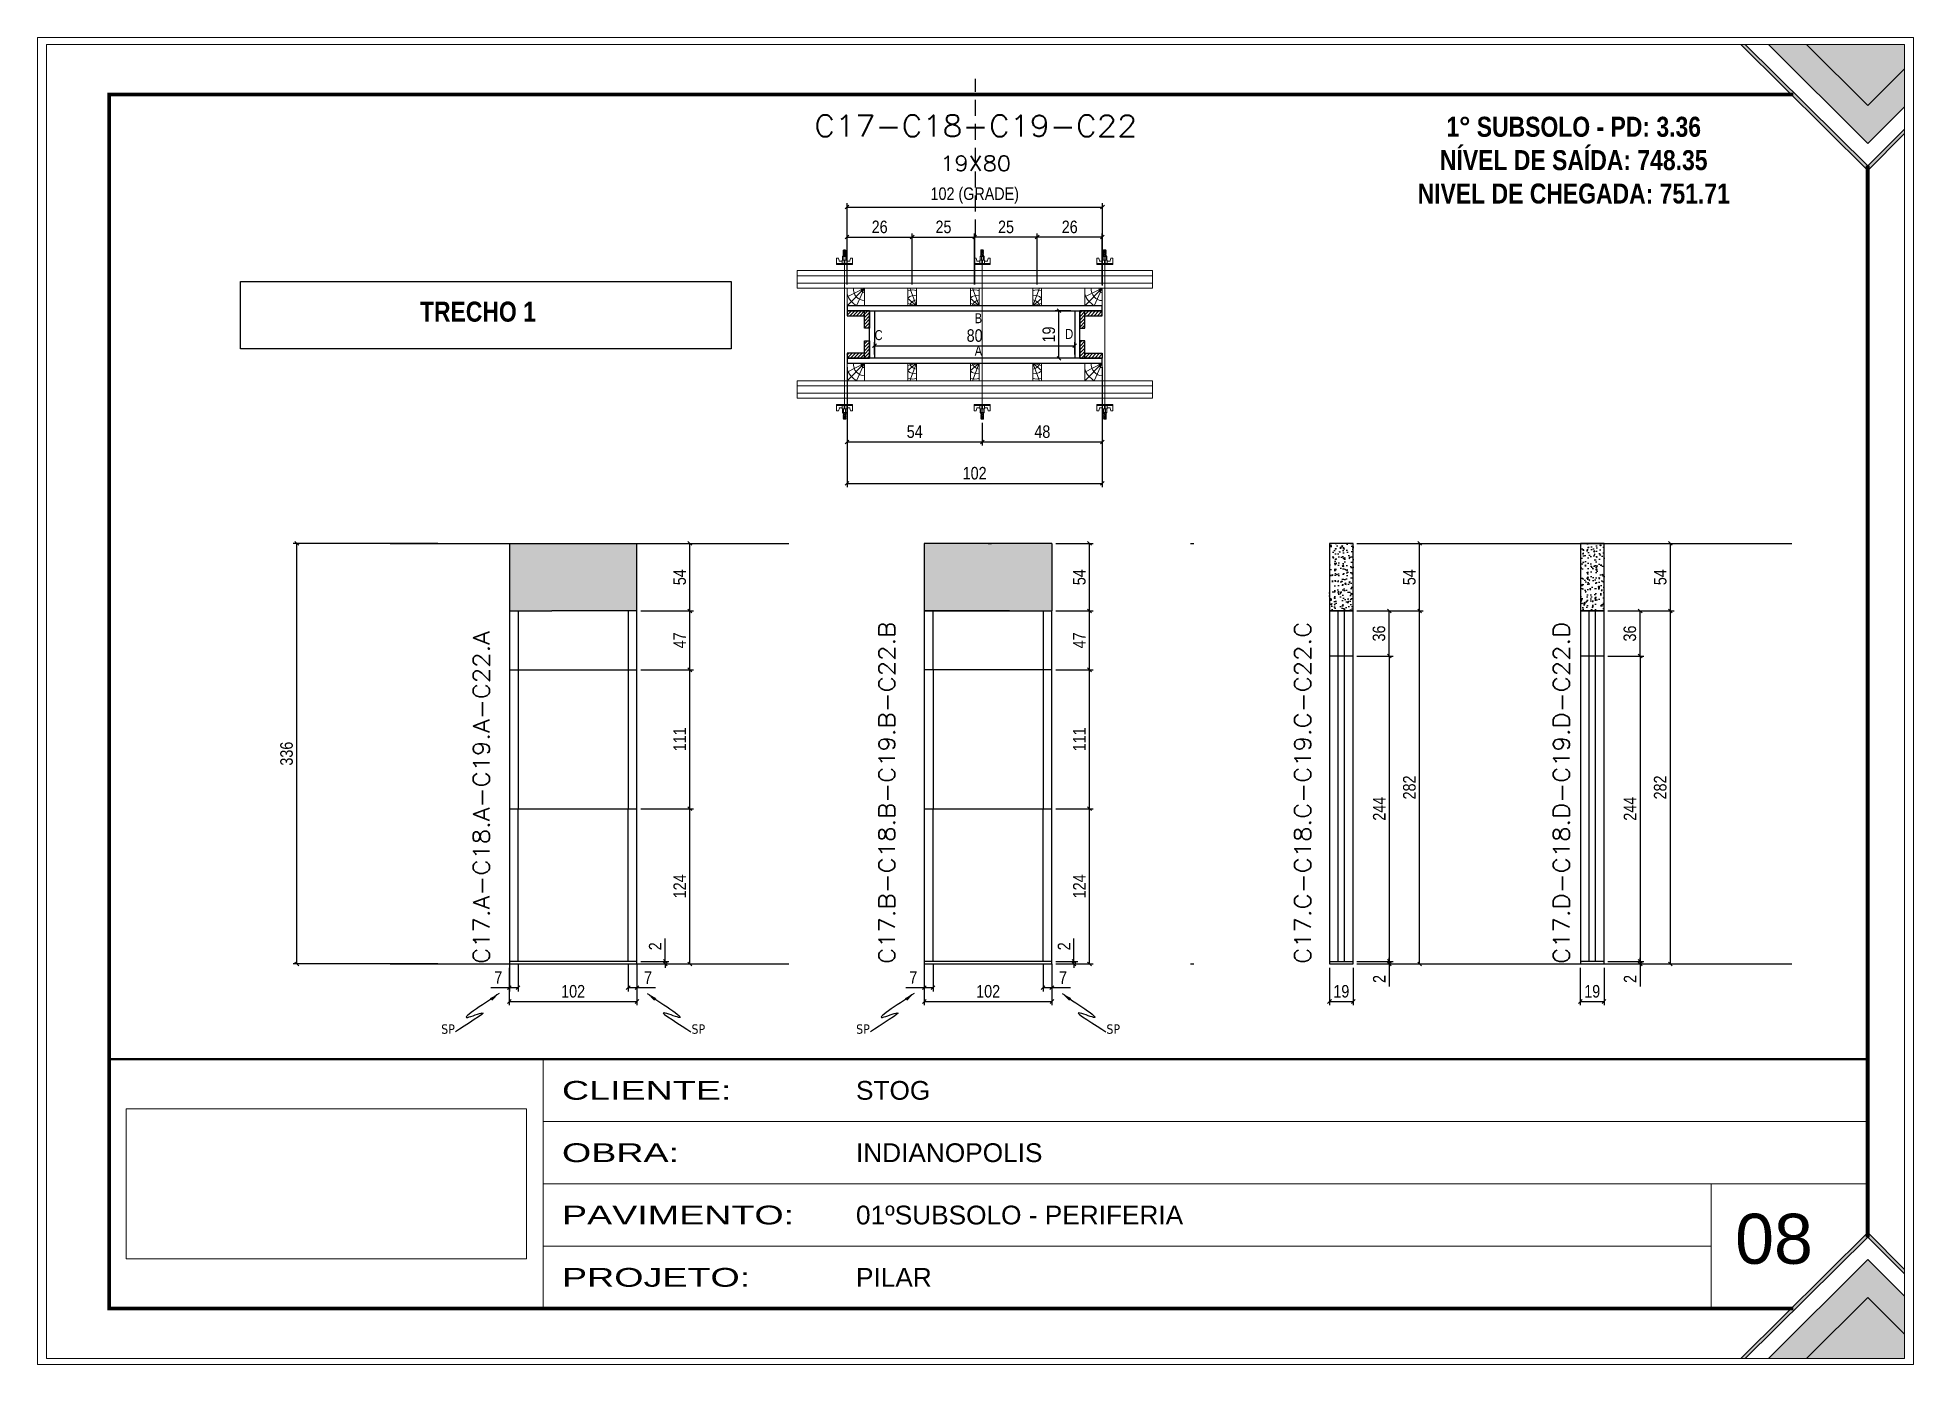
# Paper-space layout '. (8)' of a CAD drawing. Extents: x 303 to 600, y -8 to 202.
# The model-space entities are those that its viewports show. They can reach past a viewport. Long polylines and large blocks are cut down to what shows.
import ezdxf
from ezdxf.enums import TextEntityAlignment as Align

# ---------------------------------------------------------------- set-up
doc = ezdxf.new("R2010")
doc.units = 0
for name, pattern in [('CONTINUO', [0]), ('DIVIDE2', [0.625, 0.25, -0.125, 0, -0.125, 0, -0.125]), ('HIDDEN', [0.375, 0.25, -0.125])]:
    doc.linetypes.add(name, pattern=pattern)
for name, color, linetype in [('00 - FELIPE', 2, 'Continuous'), ('COTA', 241, 'Continuous'), ('NOMENCLATURA', 7, 'Continuous'), ('Nível', 160, 'Continuous'), ('Painéis', 200, 'Continuous'), ('PONTALETE', 7, 'Continuous'), ('SARR_2.2x7', 40, 'Continuous'), ('SARRAFO', 251, 'Continuous'), ('TEXTO', 3, 'Continuous'), ('Texto de Titulo', 7, 'Continuous'), ('Texto Qtd Sarr', 242, 'Continuous')]:
    doc.layers.add(name, color=color, linetype=linetype)
for name, color, linetype, lineweight in [('Folhas', 255, 'Continuous', 9), ('Hachura', 251, 'Continuous', 9), ('Madeira', 126, 'Continuous', 18), ('Perfil Metálico', 224, 'Continuous', 18), ('Texto Seção', 7, 'Continuous', 15)]:
    doc.layers.add(name, color=color, linetype=linetype, lineweight=lineweight)
doc.styles.add('ARIAL', font='arial.ttf')
doc.styles.add('COTA TECNICA', font='techl___.ttf', dxfattribs={"height": 10})
doc.styles.add('COTA TECNICA 2X', font='techl___.ttf', dxfattribs={"height": 10})
doc.styles.add('REGUA-120', font='ROMANS.shx', dxfattribs={"height": 15})
doc.styles.add('ROMANC', font='techb___.ttf', dxfattribs={"height": 2.5})
doc.styles.add('ROMANS', font='romans.shx', dxfattribs={"oblique": 19})
doc.styles.get("Standard").update_dxf_attribs({"font": 'arial.ttf'})
doc.styles.add('Tecnologia', font='')
doc.styles.get('Tecnologia').set_extended_font_data('Forgotten Futurist')
doc.dimstyles.new('PAINEL', dxfattribs={"dimtxt": 10, "dimasz": 3, "dimexe": 3, "dimexo": 3, "dimgap": 3, "dimtad": 1, "dimdec": 1, "dimzin": 12, "dimdsep": 46, "dimtxsty": 'COTA TECNICA', "dimblk1": 'OBLIQUE', "dimblk2": 'OBLIQUE', "dimsah": 1, "dimcen": 0.9, "dimclrd": 4, "dimclre": 4, "dimclrt": 240, "dimadec": 1, "dimazin": 3, "dimtfac": 1, "dimtdec": 1, "dimtmove": 0, "dimatfit": 3, "dimfxl": 1, "dimtolj": 1, "dimtzin": 12, "dimarcsym": 0})
doc.dimstyles.new('PAINEL-NOVA', dxfattribs={"dimtxt": 10, "dimasz": 3, "dimexe": 3, "dimexo": 3, "dimgap": 3, "dimtad": 1, "dimdec": 1, "dimzin": 12, "dimdsep": 46, "dimtxsty": 'COTA TECNICA', "dimblk1": 'OBLIQUE', "dimblk2": 'OBLIQUE', "dimsah": 1, "dimcen": 0.9, "dimclrd": 4, "dimclre": 4, "dimclrt": 240, "dimadec": 1, "dimazin": 3, "dimtfac": 1, "dimtdec": 1, "dimtix": 1, "dimtmove": 0, "dimatfit": 3, "dimfxl": 1, "dimtolj": 1, "dimtzin": 12, "dimarcsym": 0})
doc.dimstyles.new('SECAO PILAR', dxfattribs={"dimtxt": 10, "dimasz": 3, "dimexe": 3, "dimexo": 3, "dimgap": 3, "dimtad": 1, "dimdec": 1, "dimlfac": 0.5, "dimzin": 12, "dimdsep": 46, "dimtxsty": 'COTA TECNICA 2X', "dimblk1": 'OBLIQUE', "dimblk2": 'OBLIQUE', "dimsah": 1, "dimcen": 0.9, "dimclrd": 256, "dimclre": 256, "dimclrt": 256, "dimadec": 1, "dimazin": 3, "dimtfac": 1, "dimtdec": 1, "dimtmove": 0, "dimatfit": 3, "dimfxl": 1, "dimtolj": 1, "dimtzin": 12, "dimarcsym": 0})
doc.dimstyles.get("Standard").update_dxf_attribs({"dimtxt": 0.18, "dimasz": 0.18, "dimexe": 0.18, "dimexo": 0.0625, "dimgap": 0.09, "dimtad": 0, "dimtih": 1, "dimtoh": 1, "dimdec": 4, "dimzin": 0, "dimdsep": 46, "dimtxsty": 'Standard', "dimcen": 0.09, "dimadec": 0, "dimazin": 0, "dimtfac": 1, "dimtdec": 4, "dimtofl": 0, "dimtmove": 0, "dimatfit": 3, "dimfxl": 1, "dimtolj": 1, "dimtzin": 0, "dimarcsym": 0})
picture_1 = doc.add_image_def('image1.jpg', size_in_pixel=(1600, 599))
pattern_1 = [(46, (7153.2499, -32.2998), (-1.3703423, 1.3233242), [])]
pattern_2 = [(46, (7153.2499, -44.2998), (-1.3703423, 1.3233242), [])]
pattern_3 = [(46, (7033.2499, -32.2998), (-1.3703423, 1.3233242), [])]
pattern_4 = [(46, (7033.2499, -44.2998), (-1.3703423, 1.3233242), [])]

psp = doc.layouts.new('. (8)')

msp = doc.modelspace()

# ---------------------------------------------------------------- texts
at = {"layer": 'Folhas', "style": 'ARIAL'}
msp.add_text('08', height=40, dxfattribs=at).set_placement((6207.102, -595.755), align=Align.MIDDLE)
at = {"layer": 'NOMENCLATURA', "linetype": 'Continuous', "ltscale": 30, "width": 0.8}
for s, p in [('B', (5568.242, 135.7)), ('C', (5488.25, 122.199)), ('D', (5640.578, 123.136)), ('A', (5568.242, 109.7))]:
    msp.add_text(s, height=8, dxfattribs=at).set_placement(p)
at = {"layer": 'NOMENCLATURA', "color": 2, "char_height": 16, "attachment_point": 2, "style": 'ROMANC'}
for s, heights, insert in [('1° SUBSOLO - PD: 3.36\\PNÍVEL DE SAÍDA: 748.35\\PNIVEL DE CHEGADA: 751.71', [-74.947], (6047.04, 300.672)), ('TRECHO 1', [-16.959], (5171.215, 152.963))]:
    msp.add_mtext_dynamic_manual_height_columns(s, width=449.07607, gutter_width=1, heights=heights, dxfattribs=dict(at, insert=insert))
at = {"layer": 'Texto Seção', "style": 'REGUA-120', "width": 1.1}
for s, p in [('C17.B-C18.B-C19.B-C22.B', (5504.529, -376.157)), ('C17.C-C18.C-C19.C-C22.C', (5836.871, -376.157)), ('C17.D-C18.D-C19.D-C22.D', (6043.675, -376.157)), ('C17.A-C18.A-C19.A-C22.A', (5180.415, -376.157))]:
    msp.add_text(s, height=13, rotation=90, dxfattribs=at).set_placement(p)

# ---------------------------------------------------------------- blocks, each defined once
blk = doc.blocks.new('9999999999')
at = {"transparency": 33554687}
h = blk.add_hatch(color=30, dxfattribs=at)
h.dxf.hatch_style = 1
h.paths.add_polyline_path([(1357.7, 1050), (1354, 1050), (1455.5, 949.3), (1485, 978.7), (1485, 982.3), (1455.5, 953)])
at = {"true_color": 0x000000, "transparency": 33554687}
h = blk.add_hatch(color=18, dxfattribs=at)
h.dxf.hatch_style = 1
h.paths.add_polyline_path([(1406.6, 1050), (1376.2, 1050), (1455.5, 970.8), (1485, 1000.1), (1485, 1030.4), (1455.5, 1001.1)])
at = {"true_color": 0xff7f00, "transparency": 33554687}
h = blk.add_hatch(color=30, dxfattribs=at)
h.dxf.hatch_style = 1
h.paths.add_polyline_path([(1485, 1030.4), (1485, 1050), (1406.6, 1050), (1455.5, 1001.1)])
at = {"transparency": 33554687}
h = blk.add_hatch(color=30, dxfattribs=at)
h.dxf.hatch_style = 1
h.paths.add_polyline_path([(1357.7, 0), (1354, 0), (1455.5, 100.7), (1485, 71.3), (1485, 67.7), (1455.5, 97)])
at = {"true_color": 0x000000, "transparency": 33554687}
h = blk.add_hatch(color=18, dxfattribs=at)
h.dxf.hatch_style = 1
h.paths.add_polyline_path([(1406.6, 0), (1376.2, 0), (1455.5, 79.2), (1485, 49.9), (1485, 19.6), (1455.5, 48.9)])
at = {"true_color": 0xff7f00, "transparency": 33554687}
h = blk.add_hatch(color=30, dxfattribs=at)
h.dxf.hatch_style = 1
h.paths.add_polyline_path([(1485, 19.6), (1485, 0), (1406.6, 0), (1455.5, 48.9)])
at = {"color": 30, "linetype": 'CONTINUO'}
for p, q in [((396.9, 40), (396.9, 239.2)), ((396.9, 189.4), (1455.5, 189.4)), ((396.9, 139.6), (1455.5, 139.6)), ((1330.4, 139.6), (1330.4, 40)), ((396.9, 89.8), (1330.4, 89.8))]:
    blk.add_line(p, q, dxfattribs=at)
at = {"color": 30, "transparency": 33554687}
for points in [[(1485, 978.7), (1455.5, 949.3), (1354, 1050)], [(1485, 982.3), (1455.5, 953), (1357.7, 1050)], [(1376.2, 1050), (1455.5, 970.8), (1485, 1000.1)], [(1406.6, 1050), (1455.5, 1001.1), (1485, 1030.4)], [(1485, 71.3), (1455.5, 100.7), (1354, 0)], [(1485, 67.7), (1455.5, 97), (1357.7, 0)], [(1376.2, 0), (1455.5, 79.2), (1485, 49.9)], [(1406.6, 0), (1455.5, 48.9), (1485, 19.6)]]:
    blk.add_lwpolyline(points, dxfattribs=at)
at = {"color": 30, "linetype": 'CONTINUO', "const_width": 2}
blk.add_lwpolyline([(1455.5, 97), (1455.5, 239.2), (50, 239.2), (50, 40), (1396.2, 40)], dxfattribs=at)
at = {"layer": 'Folhas'}
blk.add_lwpolyline([(0, 0), (1485, 0), (1485, 1050), (0, 1050)], close=True, dxfattribs=at)
at = {"layer": 'Folhas', "color": 30, "const_width": 3}
for points in [[(1396.2, 1010), (50, 1010), (50, 40), (1396.2, 40)], [(1455.5, 97), (1455.5, 953)]]:
    blk.add_lwpolyline(points, dxfattribs=at)
at = {"layer": 'TEXTO', "color": 7, "style": 'Tecnologia', "width": 1.5}
for s, p in [('CLIENTE:', (411.9, 214.3)), ('OBRA:', (411.9, 164.5)), ('PAVIMENTO:', (411.9, 114.7)), ('PROJETO:', (411.9, 64.9))]:
    blk.add_text(s, height=15, dxfattribs=at).set_placement(p, align=Align.MIDDLE_LEFT)
at = {"layer": 'TEXTO', "color": 7, "linetype": 'Continuous', "ltscale": 5, "style": 'ARIAL'}
for s, p in [('STOG', (646.9, 214.3)), ('INDIANOPOLIS', (646.9, 164.5)), ('01ºSUBSOLO - PERIFERIA', (646.9, 114.7)), ('PILAR', (646.9, 64.9))]:
    blk.add_text(s, height=15, dxfattribs=at).set_placement(p, align=Align.MIDDLE_LEFT)
image = blk.add_image(picture_1, insert=(63.5, 79.7), size_in_units=(320, 119.8))
image.dxf.flags = 7
blk = doc.blocks.new('_Oblique')
at = {"color": 0, "linetype": 'ByBlock', "lineweight": -2}
blk.add_line((-0.5, -0.5), (0.5, 0.5), dxfattribs=at)
blk = doc.blocks.new('*D394')
at = {"layer": 'COTA', "lineweight": -2, "transparency": 16777216}
for p, q in [((5466.2, 100.7), (5466.2, 4.7)), ((5670.2, 100.7), (5670.2, 4.7)), ((5466.2, 7.7), (5670.2, 7.7))]:
    blk.add_line(p, q, dxfattribs=at)
at = {"layer": 'Defpoints', "color": 0, "transparency": 16777216}
for p in [(5466.2, 103.7), (5670.2, 103.7), (5670.2, 7.7)]:
    blk.add_point(p, dxfattribs=at)
at = {"layer": 'COTA', "lineweight": -2, "transparency": 16777216, "xscale": 3, "yscale": 3, "zscale": 3, "rotation": 180}
blk.add_blockref('_Oblique', (5466.2, 7.7), dxfattribs=at)
at = {"layer": 'COTA', "lineweight": -2, "transparency": 16777216, "xscale": 3, "yscale": 3, "zscale": 3}
blk.add_blockref('_Oblique', (5670.2, 7.7), dxfattribs=at)
at = {"layer": 'COTA', "transparency": 16777216, "insert": (5568.2, 15.8), "char_height": 10, "attachment_point": 5, "style": 'COTA TECNICA 2X'}
blk.add_mtext('\\A1;102', dxfattribs=at)
blk = doc.blocks.new('*D395')
at = {"layer": 'COTA', "lineweight": -2, "transparency": 16777216}
for p, q in [((5488.2, 110.7), (5488.2, 120.7)), ((5648.2, 110.7), (5648.2, 120.7)), ((5488.2, 117.7), (5648.2, 117.7))]:
    blk.add_line(p, q, dxfattribs=at)
at = {"layer": 'Defpoints', "color": 0, "transparency": 16777216}
for p in [(5488.2, 107.7), (5648.2, 117.7), (5648.2, 107.7)]:
    blk.add_point(p, dxfattribs=at)
at = {"layer": 'COTA', "lineweight": -2, "transparency": 16777216, "xscale": 3, "yscale": 3, "zscale": 3, "rotation": 180}
blk.add_blockref('_Oblique', (5488.2, 117.7), dxfattribs=at)
at = {"layer": 'COTA', "lineweight": -2, "transparency": 16777216, "xscale": 3, "yscale": 3, "zscale": 3}
blk.add_blockref('_Oblique', (5648.2, 117.7), dxfattribs=at)
at = {"layer": 'COTA', "transparency": 16777216, "insert": (5568.2, 125.8), "char_height": 10, "attachment_point": 5, "style": 'COTA TECNICA 2X'}
blk.add_mtext('\\A1;80', dxfattribs=at)
blk = doc.blocks.new('B1A.E')
at = {"layer": 'Madeira', "linetype": 'ByBlock', "ltscale": 0.05}
for p, q in [((0, 7), (0, 0)), ((0, 7), (0, 0)), ((7, 7), (7, 0)), ((7, 7), (7, 0))]:
    blk.add_line(p, q, dxfattribs=at)
at = {"layer": 'Madeira', "ltscale": 0.05}
for p, q in [((0, 7), (7, 7)), ((7, 7), (0, 0)), ((7, 7), (0, 3.5)), ((7, 7), (3.77, 0)), ((7, 0), (0, 0))]:
    blk.add_line(p, q, dxfattribs=at)
for centre, radius, start, end in [((7.54, 7), 7.87, 196.55279, 242.88446), ((7.08, 6.57), 4.53, 174.48614, 268.95308), ((7.09, 6.61), 1.41, 163.78187, 266.28246)]:
    blk.add_arc(centre, radius, start, end, dxfattribs=at)
blk = doc.blocks.new('B1A.D')
at = {"layer": 'COTA', "linetype": 'ByBlock'}
blk.add_blockref('B1A.E', (-7, 0), dxfattribs=at)
blk = doc.blocks.new('B1B.E')
at = {"layer": 'Madeira', "linetype": 'ByBlock', "ltscale": 0.05}
for p, q in [((0, 0), (0, -7)), ((0, 0), (0, -7)), ((7, 0), (7, -7)), ((7, 0), (7, -7))]:
    blk.add_line(p, q, dxfattribs=at)
at = {"layer": 'Madeira', "ltscale": 0.05}
for p, q in [((0, 0), (7, 0)), ((7, 0), (0, -7)), ((7, 0), (0, -3.5)), ((7, 0), (3.77, -7)), ((7, -7), (0, -7))]:
    blk.add_line(p, q, dxfattribs=at)
for centre, radius, start, end in [((7.08, -0.43), 4.53, 174.48614, 268.95308), ((7.09, -0.39), 1.41, 163.78187, 266.28246), ((7.54, 0), 7.87, 196.55279, 242.88446)]:
    blk.add_arc(centre, radius, start, end, dxfattribs=at)
blk = doc.blocks.new('B1B.D')
at = {"layer": 'Madeira', "linetype": 'ByBlock', "ltscale": 0.05}
for p, q in [((-7, 0), (-7, -7)), ((-7, 0), (-7, -7)), ((0, 0), (0, -7)), ((0, 0), (0, -7))]:
    blk.add_line(p, q, dxfattribs=at)
at = {"layer": 'Madeira', "ltscale": 0.05}
for p, q in [((-7, 0), (0, 0)), ((0, 0), (-7, -7)), ((0, 0), (-7, -3.5)), ((0, -7), (-7, -7)), ((0, 0), (-3.23, -7))]:
    blk.add_line(p, q, dxfattribs=at)
for centre, radius, start, end in [((0.54, 0), 7.87, 196.55279, 242.88446), ((0.08, -0.44), 4.53, 174.48614, 268.95308), ((0.09, -0.39), 1.41, 163.78187, 266.28246)]:
    blk.add_arc(centre, radius, start, end, dxfattribs=at)
blk = doc.blocks.new('*D396')
at = {"layer": 'COTA', "lineweight": -2, "transparency": 16777216}
for p, q in [((5466.2, 171.5), (5466.2, 231.5)), ((5466.2, 228.5), (5670.4, 228.5)), ((5670.4, 165.9), (5670.4, 231.5))]:
    blk.add_line(p, q, dxfattribs=at)
at = {"layer": 'Defpoints', "color": 0, "transparency": 16777216}
for p in [(5670.4, 228.5), (5466.2, 168.5), (5670.4, 162.9)]:
    blk.add_point(p, dxfattribs=at)
at = {"layer": 'COTA', "lineweight": -2, "transparency": 16777216, "xscale": 3, "yscale": 3, "zscale": 3, "rotation": 180}
blk.add_blockref('_Oblique', (5466.2, 228.5), dxfattribs=at)
at = {"layer": 'COTA', "lineweight": -2, "transparency": 16777216, "xscale": 3, "yscale": 3, "zscale": 3}
blk.add_blockref('_Oblique', (5670.4, 228.5), dxfattribs=at)
at = {"layer": 'COTA', "transparency": 16777216, "insert": (5568.3, 237.7), "char_height": 10, "attachment_point": 5, "style": 'COTA TECNICA 2X'}
blk.add_mtext('\\A1;102 (GRADE)', dxfattribs=at)
blk = doc.blocks.new('MEIO PONTALETE')
at = {"layer": 'Madeira'}
for q in [(2.71, 7), (3.5, 2.88), (3.5, 0.87)]:
    blk.add_line((0, 0), q, dxfattribs=at)
blk.add_lwpolyline([(0, 0), (3.5, 0), (3.5, 7), (0, 7)], close=True, dxfattribs=at)
for centre, radius, start, end in [((2.04, 0.06), 6.23, 76.44987, 109.09128), ((1.09, 0.9), 3.19, 40.90626, 109.98471), ((-0.21, -0.78), 3.09, 14.63219, 86.0383)]:
    blk.add_arc(centre, radius, start, end, dxfattribs=at)
blk = doc.blocks.new('BLOCK 2')
at = {"layer": 'PONTALETE', "color": 1, "xscale": -2, "yscale": 2, "zscale": 2}
blk.add_blockref('MEIO PONTALETE', (131231.1, 34114), dxfattribs=at)
blk = doc.blocks.new('A2')
at = {"layer": 'COTA', "linetype": 'ByBlock'}
blk.add_blockref('BLOCK 2', (-131205.2, -34118.6), dxfattribs=at)
blk = doc.blocks.new('B2A')
at = {"layer": 'COTA', "linetype": 'ByBlock', "xscale": 10, "yscale": 10, "zscale": 10}
blk.add_blockref('A2', (-188, 46), dxfattribs=at)
blk = doc.blocks.new('B2A.E')
at = {"layer": 'COTA', "linetype": 'ByBlock', "xscale": 0.0500087437017069, "yscale": 0.0500087437017069, "zscale": 0.0500087437017069}
blk.add_blockref('B2A', (0, 0), dxfattribs=at)
blk = doc.blocks.new('B2B.E')
at = {"layer": 'COTA', "linetype": 'ByBlock'}
blk.add_blockref('B2A.E', (0, -7), dxfattribs=at)
blk = doc.blocks.new('*D397')
at = {"layer": 'COTA', "lineweight": -2, "transparency": 16777216}
for p, q in [((5466.2, 166.7), (5466.2, 207.5)), ((5466.2, 204.5), (5518.3, 204.5)), ((5518.3, 166.7), (5518.3, 207.5))]:
    blk.add_line(p, q, dxfattribs=at)
at = {"layer": 'Defpoints', "color": 0, "transparency": 16777216}
for p in [(5518.3, 204.5), (5466.2, 163.7), (5518.3, 163.7)]:
    blk.add_point(p, dxfattribs=at)
at = {"layer": 'COTA', "lineweight": -2, "transparency": 16777216, "xscale": 3, "yscale": 3, "zscale": 3, "rotation": 180}
blk.add_blockref('_Oblique', (5466.2, 204.5), dxfattribs=at)
at = {"layer": 'COTA', "lineweight": -2, "transparency": 16777216, "xscale": 3, "yscale": 3, "zscale": 3}
blk.add_blockref('_Oblique', (5518.3, 204.5), dxfattribs=at)
at = {"layer": 'COTA', "transparency": 16777216, "insert": (5492.3, 212.6), "char_height": 10, "attachment_point": 5, "style": 'COTA TECNICA 2X'}
blk.add_mtext('\\A1;26', dxfattribs=at)
blk = doc.blocks.new('C')
at = {"layer": 'Hachura', "color": 0}
for p, q in [((0, 3.22), (0, -3.22)), ((0.45, 3.22), (0, 3.22)), ((0.46, 3.16), (0, 3.16)), ((0.46, 3.05), (0, 3.05)), ((0.46, 2.88), (0, 2.88)), ((0, 2.75), (0, -1.16)), ((0.46, 2.65), (0, 2.65)), ((0.46, 2.23), (0, 2.23)), ((0.46, 1.51), (0, 1.51)), ((0.39, 0.49), (0.17, 0.49)), ((0.45, -3.23), (0.45, 3.22)), ((0.45, 3.22), (2.58, 3.22)), ((1.74, 0.97), (0.45, 0.97)), ((1.45, 0.1), (0.45, 0.1)), ((1.35, 1.94), (1.35, 0.96)), ((2.58, 2.39), (1.47, 2.09)), ((1.74, -0.97), (1.74, 0.97)), ((1.74, 0.97), (1.74, 0.84)), ((1.74, 0.97), (1.74, 0.84)), ((1.74, 0.84), (3.35, 0.84)), ((3.35, 0.45), (1.74, 0.45)), ((2.58, 3.22), (2.58, 2.39)), ((3.32, 0.84), (3.32, -0.84)), ((3.35, 0.84), (3.35, -0.84)), ((3.68, 0.45), (3.35, 0.45)), ((3.84, -0.52), (3.35, 0.45)), ((3.35, 0.06), (3.67, -0.57)), ((3.68, 0.45), (4.16, -0.52)), ((3.72, 0.5), (4.25, -0.57)), ((4.37, -0.55), (3.83, 0.53)), ((4.15, 0.45), (3.93, 0.45)), ((4.42, -0.52), (3.93, 0.45)), ((4.15, 0.45), (4.26, 0.45)), ((4.26, 0.45), (4.74, -0.52)), ((4.3, 0.5), (4.83, -0.57)), ((4.95, -0.55), (4.41, 0.53)), ((4.51, 0.45), (4.84, 0.45)), ((5, -0.52), (4.51, 0.45)), ((4.84, 0.45), (5.32, -0.52)), ((4.88, 0.5), (5.41, -0.57)), ((5.53, -0.55), (4.99, 0.53)), ((5.58, -0.52), (5.09, 0.45)), ((5.42, 0.45), (5.09, 0.45)), ((5.58, -0.52), (5.09, 0.45)), ((5.42, 0.45), (5.74, -0.19)), ((5.46, 0.5), (5.74, -0.07)), ((5.74, 0.19), (5.57, 0.53)), ((5.74, 0.32), (5.68, 0.45)), ((5.68, 0.45), (5.74, 0.45)), ((5.74, 0.45), (5.9, 0.29)), ((5.74, 0.45), (5.74, -0.52)), ((5.9, -0.36), (5.9, 0.29)), ((0.45, 0), (0, 0)), ((0.46, -1.52), (0, -1.52)), ((0.46, -2.23), (0, -2.23)), ((0.46, -2.65), (0, -2.65)), ((0.46, -2.88), (0, -2.88)), ((0.46, -3.05), (0, -3.05)), ((0.46, -3.16), (0, -3.16)), ((0, -3.22), (2.57, -3.22)), ((0.08, -0.48), (0.29, -0.48)), ((0.29, -0.48), (0.4, -0.48)), ((0.45, 0), (0.45, -0.97)), ((0.45, -0.16), (1.45, -0.16)), ((0.45, -0.65), (0.45, -0.32)), ((0.45, -3.23), (0.45, -0.65)), ((0.45, -0.97), (1.74, -0.97)), ((1.35, -1.94), (1.35, -0.97)), ((2.58, -2.39), (1.47, -2.1)), ((3.35, -0.32), (1.74, -0.32)), ((3.35, -0.84), (1.74, -0.84)), ((2.58, -3.23), (2.58, -2.39)), ((3.35, -0.07), (3.58, -0.52)), ((3.35, -0.52), (3.58, -0.52)), ((3.84, -0.52), (4.16, -0.52)), ((4.42, -0.52), (4.74, -0.52)), ((4.63, -0.52), (4.74, -0.52)), ((5, -0.52), (5.32, -0.52)), ((5.58, -0.52), (5.74, -0.52)), ((5.74, -0.52), (5.9, -0.36)), ((5.74, -0.52), (5.74, -0.52))]:
    blk.add_line(p, q, dxfattribs=at)
for centre, radius, start, end in [((1.52, 1.94), 0.161, 104.74356, 180), ((1.44, -0.03), 0.129, 272.69497, 87.30503), ((3.81, 0.39), 0.143, 25.56881, 154.43119), ((4.39, 0.39), 0.143, 25.56881, 154.43119), ((4.97, 0.39), 0.143, 25.56881, 154.43119), ((5.55, 0.39), 0.143, 25.56881, 154.43119), ((0.17, -0.37), 0.174, 221.74404, 317.85924), ((1.52, -1.94), 0.161, 180, 255.25644), ((3.71, -0.4), 0.174, 222.14076, 318.25596), ((4.29, -0.4), 0.174, 222.14076, 318.25596), ((4.87, -0.4), 0.174, 222.14076, 318.25596), ((5.45, -0.4), 0.174, 222.14076, 318.25596), ((5.61, -0.4), 0.174, 317.85924, 318.25596)]:
    blk.add_arc(centre, radius, start, end, dxfattribs=at)
blk = doc.blocks.new('PAR.CIM')
at = {"layer": 'Hachura', "linetype": 'Continuous', "xscale": -1, "rotation": 270}
blk.add_blockref('C', (0, 0), dxfattribs=at)
blk = doc.blocks.new('PAR.BAI')
at = {"layer": 'Hachura', "linetype": 'Continuous', "xscale": -1, "rotation": 90}
blk.add_blockref('C', (0, 0), dxfattribs=at)
blk = doc.blocks.new('*D398')
at = {"layer": 'COTA', "lineweight": -2, "transparency": 16777216}
for p, q in [((5466.2, 72.7), (5466.2, 37.9)), ((5574.3, 56.1), (5574.3, 37.9)), ((5466.2, 40.9), (5574.3, 40.9))]:
    blk.add_line(p, q, dxfattribs=at)
at = {"layer": 'Defpoints', "color": 0, "transparency": 16777216}
for p in [(5466.2, 75.7), (5574.3, 59.1), (5574.3, 40.9)]:
    blk.add_point(p, dxfattribs=at)
at = {"layer": 'COTA', "lineweight": -2, "transparency": 16777216, "xscale": 3, "yscale": 3, "zscale": 3, "rotation": 180}
blk.add_blockref('_Oblique', (5466.2, 40.9), dxfattribs=at)
at = {"layer": 'COTA', "lineweight": -2, "transparency": 16777216, "xscale": 3, "yscale": 3, "zscale": 3}
blk.add_blockref('_Oblique', (5574.3, 40.9), dxfattribs=at)
at = {"layer": 'COTA', "transparency": 16777216, "insert": (5520.3, 49), "char_height": 10, "attachment_point": 5, "style": 'COTA TECNICA 2X'}
blk.add_mtext('\\A1;54', dxfattribs=at)
blk = doc.blocks.new('*D399')
at = {"layer": 'COTA', "lineweight": -2, "transparency": 16777216}
for p, q in [((5574.3, 56.1), (5574.3, 37.9)), ((5670.2, 56.1), (5670.2, 37.9)), ((5574.3, 40.9), (5670.2, 40.9))]:
    blk.add_line(p, q, dxfattribs=at)
at = {"layer": 'Defpoints', "color": 0, "transparency": 16777216}
for p in [(5574.3, 59.1), (5670.2, 59.1), (5670.2, 40.9)]:
    blk.add_point(p, dxfattribs=at)
at = {"layer": 'COTA', "lineweight": -2, "transparency": 16777216, "xscale": 3, "yscale": 3, "zscale": 3, "rotation": 180}
blk.add_blockref('_Oblique', (5574.3, 40.9), dxfattribs=at)
at = {"layer": 'COTA', "lineweight": -2, "transparency": 16777216, "xscale": 3, "yscale": 3, "zscale": 3}
blk.add_blockref('_Oblique', (5670.2, 40.9), dxfattribs=at)
at = {"layer": 'COTA', "transparency": 16777216, "insert": (5622.3, 49), "char_height": 10, "attachment_point": 5, "style": 'COTA TECNICA 2X'}
blk.add_mtext('\\A1;48', dxfattribs=at)
blk = doc.blocks.new('*D192')
at = {"layer": 'COTA', "color": 4, "linetype": 'Continuous', "lineweight": -2, "ltscale": 30, "transparency": 16777216}
for p, q in [((5139.1, -40.2), (5023.5, -40.2)), ((5026.5, -376.2), (5026.5, -40.2)), ((5139.1, -376.2), (5023.5, -376.2))]:
    blk.add_line(p, q, dxfattribs=at)
at = {"layer": 'Defpoints', "color": 0, "linetype": 'Continuous', "ltscale": 30, "transparency": 16777216}
for p in [(5026.5, -40.2), (5142.1, -40.2), (5142.1, -376.2)]:
    blk.add_point(p, dxfattribs=at)
at = {"layer": 'COTA', "color": 4, "linetype": 'Continuous', "lineweight": -2, "ltscale": 30, "transparency": 16777216, "xscale": 3, "yscale": 3, "zscale": 3}
for p, rotation in [((5026.5, -40.2), 90), ((5026.5, -376.2), 270)]:
    blk.add_blockref('_Oblique', p, dxfattribs=dict(at, rotation=rotation))
at = {"layer": 'COTA', "color": 240, "linetype": 'Continuous', "ltscale": 30, "transparency": 16777216, "insert": (5018.3, -208.2), "char_height": 10, "attachment_point": 5, "rotation": 90, "style": 'COTA TECNICA'}
blk.add_mtext('\\A1;336', dxfattribs=at)
blk = doc.blocks.new('*D193')
at = {"layer": 'COTA', "color": 4, "linetype": 'Continuous', "lineweight": -2, "ltscale": 30, "transparency": 16777216}
for p, q in [((5873.8, -130.2), (5902.6, -130.2)), ((5899.6, -130.2), (5899.6, -374.2)), ((5873.8, -374.2), (5902.6, -374.2))]:
    blk.add_line(p, q, dxfattribs=at)
at = {"layer": 'Defpoints', "color": 0, "linetype": 'Continuous', "ltscale": 30, "transparency": 16777216}
for p in [(5870.8, -130.2), (5870.8, -374.2), (5899.6, -374.2)]:
    blk.add_point(p, dxfattribs=at)
at = {"layer": 'COTA', "color": 4, "linetype": 'Continuous', "lineweight": -2, "ltscale": 30, "transparency": 16777216, "xscale": 3, "yscale": 3, "zscale": 3}
for p, rotation in [((5899.6, -130.2), 90), ((5899.6, -374.2), 270)]:
    blk.add_blockref('_Oblique', p, dxfattribs=dict(at, rotation=rotation))
at = {"layer": 'COTA', "color": 240, "linetype": 'Continuous', "ltscale": 30, "transparency": 16777216, "insert": (5891.6, -252.2), "char_height": 10, "attachment_point": 5, "rotation": 90, "style": 'COTA TECNICA'}
blk.add_mtext('\\A1;244', dxfattribs=at)
blk = doc.blocks.new('*D194')
at = {"layer": 'COTA', "color": 4, "linetype": 'Continuous', "lineweight": -2, "ltscale": 30, "transparency": 16777216}
for p, q in [((5873.8, -94.2), (5902.6, -94.2)), ((5899.6, -130.2), (5899.6, -94.2)), ((5873.8, -130.2), (5902.6, -130.2))]:
    blk.add_line(p, q, dxfattribs=at)
at = {"layer": 'Defpoints', "color": 0, "linetype": 'Continuous', "ltscale": 30, "transparency": 16777216}
for p in [(5870.8, -94.2), (5899.6, -94.2), (5870.8, -130.2)]:
    blk.add_point(p, dxfattribs=at)
at = {"layer": 'COTA', "color": 4, "linetype": 'Continuous', "lineweight": -2, "ltscale": 30, "transparency": 16777216, "xscale": 3, "yscale": 3, "zscale": 3}
for p, rotation in [((5899.6, -94.2), 90), ((5899.6, -130.2), 270)]:
    blk.add_blockref('_Oblique', p, dxfattribs=dict(at, rotation=rotation))
at = {"layer": 'COTA', "color": 240, "linetype": 'Continuous', "ltscale": 30, "transparency": 16777216, "insert": (5891.4, -112.2), "char_height": 10, "attachment_point": 5, "rotation": 90, "style": 'COTA TECNICA'}
blk.add_mtext('\\A1;36', dxfattribs=at)
blk = doc.blocks.new('*D195')
at = {"layer": 'COTA', "color": 4, "linetype": 'Continuous', "lineweight": -2, "ltscale": 30, "transparency": 16777216}
for p, q in [((6074.3, -130.2), (6103.1, -130.2)), ((6100.1, -130.2), (6100.1, -374.2)), ((6074.3, -374.2), (6103.1, -374.2))]:
    blk.add_line(p, q, dxfattribs=at)
at = {"layer": 'Defpoints', "color": 0, "linetype": 'Continuous', "ltscale": 30, "transparency": 16777216}
for p in [(6071.3, -130.2), (6071.3, -374.2), (6100.1, -374.2)]:
    blk.add_point(p, dxfattribs=at)
at = {"layer": 'COTA', "color": 4, "linetype": 'Continuous', "lineweight": -2, "ltscale": 30, "transparency": 16777216, "xscale": 3, "yscale": 3, "zscale": 3}
for p, rotation in [((6100.1, -130.2), 90), ((6100.1, -374.2), 270)]:
    blk.add_blockref('_Oblique', p, dxfattribs=dict(at, rotation=rotation))
at = {"layer": 'COTA', "color": 240, "linetype": 'Continuous', "ltscale": 30, "transparency": 16777216, "insert": (6092, -252.2), "char_height": 10, "attachment_point": 5, "rotation": 90, "style": 'COTA TECNICA'}
blk.add_mtext('\\A1;244', dxfattribs=at)
blk = doc.blocks.new('*D196')
at = {"layer": 'COTA', "color": 4, "linetype": 'Continuous', "lineweight": -2, "ltscale": 30, "transparency": 16777216}
for p, q in [((6074.3, -94.2), (6103.1, -94.2)), ((6100.1, -130.2), (6100.1, -94.2)), ((6074.3, -130.2), (6103.1, -130.2))]:
    blk.add_line(p, q, dxfattribs=at)
at = {"layer": 'Defpoints', "color": 0, "linetype": 'Continuous', "ltscale": 30, "transparency": 16777216}
for p in [(6071.3, -94.2), (6100.1, -94.2), (6071.3, -130.2)]:
    blk.add_point(p, dxfattribs=at)
at = {"layer": 'COTA', "color": 4, "linetype": 'Continuous', "lineweight": -2, "ltscale": 30, "transparency": 16777216, "xscale": 3, "yscale": 3, "zscale": 3}
for p, rotation in [((6100.1, -94.2), 90), ((6100.1, -130.2), 270)]:
    blk.add_blockref('_Oblique', p, dxfattribs=dict(at, rotation=rotation))
at = {"layer": 'COTA', "color": 240, "linetype": 'Continuous', "ltscale": 30, "transparency": 16777216, "insert": (6091.9, -112.2), "char_height": 10, "attachment_point": 5, "rotation": 90, "style": 'COTA TECNICA'}
blk.add_mtext('\\A1;36', dxfattribs=at)
blk = doc.blocks.new('*D197')
at = {"layer": 'COTA', "color": 4, "linetype": 'Continuous', "lineweight": -2, "ltscale": 30, "transparency": 16777216}
for p, q in [((5320.9, -374.2), (5320.9, -356)), ((5301.3, -374.2), (5323.9, -374.2)), ((5320.9, -376.2), (5320.9, -374.2)), ((5301.3, -376.2), (5323.9, -376.2)), ((5320.9, -376.2), (5320.9, -379.2))]:
    blk.add_line(p, q, dxfattribs=at)
at = {"layer": 'Defpoints', "color": 0, "linetype": 'Continuous', "ltscale": 30, "transparency": 16777216}
for p in [(5298.3, -374.2), (5320.9, -374.2), (5298.3, -376.2)]:
    blk.add_point(p, dxfattribs=at)
at = {"layer": 'COTA', "color": 4, "linetype": 'Continuous', "lineweight": -2, "ltscale": 30, "transparency": 16777216, "xscale": 3, "yscale": 3, "zscale": 3}
for p, rotation in [((5320.9, -374.2), 270), ((5320.9, -376.2), 90)]:
    blk.add_blockref('_Oblique', p, dxfattribs=dict(at, rotation=rotation))
at = {"layer": 'COTA', "color": 240, "linetype": 'Continuous', "ltscale": 30, "transparency": 16777216, "insert": (5312.9, -362.1), "char_height": 10, "attachment_point": 5, "rotation": 90, "style": 'COTA TECNICA'}
blk.add_mtext('\\A1;2', dxfattribs=at)
blk = doc.blocks.new('*D198')
at = {"layer": 'COTA', "color": 4, "linetype": 'Continuous', "lineweight": -2, "ltscale": 30, "transparency": 16777216}
for p, q in [((5301.3, -141.2), (5343.6, -141.2)), ((5340.6, -252.2), (5340.6, -141.2)), ((5301.3, -252.2), (5343.6, -252.2))]:
    blk.add_line(p, q, dxfattribs=at)
at = {"layer": 'Defpoints', "color": 0, "linetype": 'Continuous', "ltscale": 30, "transparency": 16777216}
for p in [(5298.3, -141.2), (5340.6, -141.2), (5298.3, -252.2)]:
    blk.add_point(p, dxfattribs=at)
at = {"layer": 'COTA', "color": 4, "linetype": 'Continuous', "lineweight": -2, "ltscale": 30, "transparency": 16777216, "xscale": 3, "yscale": 3, "zscale": 3}
for p, rotation in [((5340.6, -141.2), 90), ((5340.6, -252.2), 270)]:
    blk.add_blockref('_Oblique', p, dxfattribs=dict(at, rotation=rotation))
at = {"layer": 'COTA', "color": 240, "linetype": 'Continuous', "ltscale": 30, "transparency": 16777216, "insert": (5332.5, -196.7), "char_height": 10, "attachment_point": 5, "rotation": 90, "style": 'COTA TECNICA'}
blk.add_mtext('\\A1;111', dxfattribs=at)
blk = doc.blocks.new('*D199')
at = {"layer": 'COTA', "color": 4, "linetype": 'Continuous', "lineweight": -2, "ltscale": 30, "transparency": 16777216}
for p, q in [((5301.3, -94.2), (5343.6, -94.2)), ((5340.6, -141.2), (5340.6, -94.2)), ((5301.3, -141.2), (5343.6, -141.2))]:
    blk.add_line(p, q, dxfattribs=at)
at = {"layer": 'Defpoints', "color": 0, "linetype": 'Continuous', "ltscale": 30, "transparency": 16777216}
for p in [(5298.3, -94.2), (5340.6, -94.2), (5298.3, -141.2)]:
    blk.add_point(p, dxfattribs=at)
at = {"layer": 'COTA', "color": 4, "linetype": 'Continuous', "lineweight": -2, "ltscale": 30, "transparency": 16777216, "xscale": 3, "yscale": 3, "zscale": 3}
for p, rotation in [((5340.6, -94.2), 90), ((5340.6, -141.2), 270)]:
    blk.add_blockref('_Oblique', p, dxfattribs=dict(at, rotation=rotation))
at = {"layer": 'COTA', "color": 240, "linetype": 'Continuous', "ltscale": 30, "transparency": 16777216, "insert": (5332.5, -117.7), "char_height": 10, "attachment_point": 5, "rotation": 90, "style": 'COTA TECNICA'}
blk.add_mtext('\\A1;47', dxfattribs=at)
blk = doc.blocks.new('*D200')
at = {"layer": 'COTA', "color": 4, "linetype": 'Continuous', "lineweight": -2, "ltscale": 30, "transparency": 16777216}
for p, q in [((5301.3, -40.2), (5343.6, -40.2)), ((5340.6, -94.2), (5340.6, -40.2)), ((5301.3, -94.2), (5343.6, -94.2))]:
    blk.add_line(p, q, dxfattribs=at)
at = {"layer": 'Defpoints', "color": 0, "linetype": 'Continuous', "ltscale": 30, "transparency": 16777216}
for p in [(5298.3, -40.2), (5340.6, -40.2), (5298.3, -94.2)]:
    blk.add_point(p, dxfattribs=at)
at = {"layer": 'COTA', "color": 4, "linetype": 'Continuous', "lineweight": -2, "ltscale": 30, "transparency": 16777216, "xscale": 3, "yscale": 3, "zscale": 3}
for p, rotation in [((5340.6, -40.2), 90), ((5340.6, -94.2), 270)]:
    blk.add_blockref('_Oblique', p, dxfattribs=dict(at, rotation=rotation))
at = {"layer": 'COTA', "color": 240, "linetype": 'Continuous', "ltscale": 30, "transparency": 16777216, "insert": (5332.5, -67.2), "char_height": 10, "attachment_point": 5, "rotation": 90, "style": 'COTA TECNICA'}
blk.add_mtext('\\A1;54', dxfattribs=at)
blk = doc.blocks.new('*D201')
at = {"layer": 'COTA', "color": 4, "linetype": 'Continuous', "lineweight": -2, "ltscale": 30, "transparency": 16777216}
for p, q in [((5301.3, -252.2), (5343.6, -252.2)), ((5340.6, -376.2), (5340.6, -252.2)), ((5301.3, -376.2), (5343.6, -376.2))]:
    blk.add_line(p, q, dxfattribs=at)
at = {"layer": 'Defpoints', "color": 0, "linetype": 'Continuous', "ltscale": 30, "transparency": 16777216}
for p in [(5298.3, -252.2), (5340.6, -252.2), (5298.3, -376.2)]:
    blk.add_point(p, dxfattribs=at)
at = {"layer": 'COTA', "color": 4, "linetype": 'Continuous', "lineweight": -2, "ltscale": 30, "transparency": 16777216, "xscale": 3, "yscale": 3, "zscale": 3}
for p, rotation in [((5340.6, -252.2), 90), ((5340.6, -376.2), 270)]:
    blk.add_blockref('_Oblique', p, dxfattribs=dict(at, rotation=rotation))
at = {"layer": 'COTA', "color": 240, "linetype": 'Continuous', "ltscale": 30, "transparency": 16777216, "insert": (5332.5, -314.2), "char_height": 10, "attachment_point": 5, "rotation": 90, "style": 'COTA TECNICA'}
blk.add_mtext('\\A1;124', dxfattribs=at)
blk = doc.blocks.new('*D202')
at = {"layer": 'COTA', "color": 4, "linetype": 'Continuous', "lineweight": -2, "ltscale": 30, "transparency": 16777216}
for p, q in [((5196.3, -379.2), (5196.3, -409.2)), ((5298.3, -379.2), (5298.3, -409.2)), ((5196.3, -406.2), (5298.3, -406.2))]:
    blk.add_line(p, q, dxfattribs=at)
at = {"layer": 'Defpoints', "color": 0, "linetype": 'Continuous', "ltscale": 30, "transparency": 16777216}
for p in [(5196.3, -376.2), (5298.3, -376.2), (5298.3, -406.2)]:
    blk.add_point(p, dxfattribs=at)
at = {"layer": 'COTA', "color": 4, "linetype": 'Continuous', "lineweight": -2, "ltscale": 30, "transparency": 16777216, "xscale": 3, "yscale": 3, "zscale": 3, "rotation": 180}
blk.add_blockref('_Oblique', (5196.3, -406.2), dxfattribs=at)
at = {"layer": 'COTA', "color": 4, "linetype": 'Continuous', "lineweight": -2, "ltscale": 30, "transparency": 16777216, "xscale": 3, "yscale": 3, "zscale": 3}
blk.add_blockref('_Oblique', (5298.3, -406.2), dxfattribs=at)
at = {"layer": 'COTA', "color": 240, "linetype": 'Continuous', "ltscale": 30, "transparency": 16777216, "insert": (5247.3, -398.1), "char_height": 10, "attachment_point": 5, "style": 'COTA TECNICA'}
blk.add_mtext('\\A1;102', dxfattribs=at)
blk = doc.blocks.new('*D149')
at = {"layer": 'COTA', "color": 4, "linetype": 'ByBlock', "lineweight": -2, "transparency": 16777216}
for p, q in [((4967.6, 7361.8), (4967.6, 7339.8)), ((4974.6, 7361.8), (4974.6, 7339.8)), ((4967.6, 7342.8), (4952.9, 7342.8)), ((4974.6, 7342.8), (4967.6, 7342.8))]:
    blk.add_line(p, q, dxfattribs=at)
at = {"layer": 'Defpoints', "color": 0, "linetype": 'ByBlock', "transparency": 16777216}
for p in [(4967.6, 7364.8), (4974.6, 7364.8), (4967.6, 7342.8)]:
    blk.add_point(p, dxfattribs=at)
at = {"layer": 'COTA', "color": 4, "linetype": 'ByBlock', "lineweight": -2, "transparency": 16777216, "xscale": 3, "yscale": 3, "zscale": 3, "rotation": 180}
blk.add_blockref('_Oblique', (4967.6, 7342.8), dxfattribs=at)
at = {"layer": 'COTA', "color": 4, "linetype": 'ByBlock', "lineweight": -2, "transparency": 16777216, "xscale": 3, "yscale": 3, "zscale": 3}
blk.add_blockref('_Oblique', (4974.6, 7342.8), dxfattribs=at)
at = {"layer": 'COTA', "color": 240, "linetype": 'ByBlock', "transparency": 16777216, "insert": (4958.8, 7350.9), "char_height": 10, "attachment_point": 5, "style": 'COTA TECNICA'}
blk.add_mtext('\\A1;7', dxfattribs=at)
blk = doc.blocks.new('*D151')
at = {"layer": 'COTA', "color": 4, "linetype": 'ByBlock', "lineweight": -2, "transparency": 16777216}
for p, q in [((131596, 29930.8), (131596, 29908.7)), ((131603, 29930.7), (131603, 29908.7)), ((131596, 29911.7), (131603, 29911.7)), ((131603, 29911.7), (131617.8, 29911.7))]:
    blk.add_line(p, q, dxfattribs=at)
at = {"layer": 'Defpoints', "color": 0, "linetype": 'ByBlock', "transparency": 16777216}
for p in [(131596, 29933.8), (131603, 29933.7), (131603, 29911.7)]:
    blk.add_point(p, dxfattribs=at)
at = {"layer": 'COTA', "color": 4, "linetype": 'ByBlock', "lineweight": -2, "transparency": 16777216, "xscale": 3, "yscale": 3, "zscale": 3, "rotation": 180}
blk.add_blockref('_Oblique', (131596, 29911.7), dxfattribs=at)
at = {"layer": 'COTA', "color": 4, "linetype": 'ByBlock', "lineweight": -2, "transparency": 16777216, "xscale": 3, "yscale": 3, "zscale": 3}
blk.add_blockref('_Oblique', (131603, 29911.7), dxfattribs=at)
at = {"layer": 'COTA', "color": 240, "linetype": 'ByBlock', "transparency": 16777216, "insert": (131611.9, 29919.7), "char_height": 10, "attachment_point": 5, "style": 'COTA TECNICA'}
blk.add_mtext('\\A1;7', dxfattribs=at)
blk = doc.blocks.new('*D203')
at = {"layer": 'COTA', "color": 4, "linetype": 'Continuous', "lineweight": -2, "ltscale": 30, "transparency": 16777216}
for p, q in [((5647.6, -374.2), (5647.6, -356)), ((5633, -374.2), (5650.6, -374.2)), ((5647.6, -376.2), (5647.6, -374.2)), ((5633, -376.2), (5650.6, -376.2)), ((5647.6, -376.2), (5647.6, -379.2))]:
    blk.add_line(p, q, dxfattribs=at)
at = {"layer": 'Defpoints', "color": 0, "linetype": 'Continuous', "ltscale": 30, "transparency": 16777216}
for p in [(5630, -374.2), (5647.6, -374.2), (5630, -376.2)]:
    blk.add_point(p, dxfattribs=at)
at = {"layer": 'COTA', "color": 4, "linetype": 'Continuous', "lineweight": -2, "ltscale": 30, "transparency": 16777216, "xscale": 3, "yscale": 3, "zscale": 3}
for p, rotation in [((5647.6, -374.2), 270), ((5647.6, -376.2), 90)]:
    blk.add_blockref('_Oblique', p, dxfattribs=dict(at, rotation=rotation))
at = {"layer": 'COTA', "color": 240, "linetype": 'Continuous', "ltscale": 30, "transparency": 16777216, "insert": (5639.6, -362.1), "char_height": 10, "attachment_point": 5, "rotation": 90, "style": 'COTA TECNICA'}
blk.add_mtext('\\A1;2', dxfattribs=at)
blk = doc.blocks.new('*D204')
at = {"layer": 'COTA', "color": 4, "linetype": 'Continuous', "lineweight": -2, "ltscale": 30, "transparency": 16777216}
for p, q in [((5633, -141.2), (5663, -141.2)), ((5660, -252.2), (5660, -141.2)), ((5633, -252.2), (5663, -252.2))]:
    blk.add_line(p, q, dxfattribs=at)
at = {"layer": 'Defpoints', "color": 0, "linetype": 'Continuous', "ltscale": 30, "transparency": 16777216}
for p in [(5630, -141.2), (5660, -141.2), (5630, -252.2)]:
    blk.add_point(p, dxfattribs=at)
at = {"layer": 'COTA', "color": 4, "linetype": 'Continuous', "lineweight": -2, "ltscale": 30, "transparency": 16777216, "xscale": 3, "yscale": 3, "zscale": 3}
for p, rotation in [((5660, -141.2), 90), ((5660, -252.2), 270)]:
    blk.add_blockref('_Oblique', p, dxfattribs=dict(at, rotation=rotation))
at = {"layer": 'COTA', "color": 240, "linetype": 'Continuous', "ltscale": 30, "transparency": 16777216, "insert": (5651.9, -196.7), "char_height": 10, "attachment_point": 5, "rotation": 90, "style": 'COTA TECNICA'}
blk.add_mtext('\\A1;111', dxfattribs=at)
blk = doc.blocks.new('*D205')
at = {"layer": 'COTA', "color": 4, "linetype": 'Continuous', "lineweight": -2, "ltscale": 30, "transparency": 16777216}
for p, q in [((5633, -40.2), (5663, -40.2)), ((5660, -94.2), (5660, -40.2)), ((5633, -94.2), (5663, -94.2))]:
    blk.add_line(p, q, dxfattribs=at)
at = {"layer": 'Defpoints', "color": 0, "linetype": 'Continuous', "ltscale": 30, "transparency": 16777216}
for p in [(5630, -40.2), (5660, -40.2), (5630, -94.2)]:
    blk.add_point(p, dxfattribs=at)
at = {"layer": 'COTA', "color": 4, "linetype": 'Continuous', "lineweight": -2, "ltscale": 30, "transparency": 16777216, "xscale": 3, "yscale": 3, "zscale": 3}
for p, rotation in [((5660, -40.2), 90), ((5660, -94.2), 270)]:
    blk.add_blockref('_Oblique', p, dxfattribs=dict(at, rotation=rotation))
at = {"layer": 'COTA', "color": 240, "linetype": 'Continuous', "ltscale": 30, "transparency": 16777216, "insert": (5651.9, -67.2), "char_height": 10, "attachment_point": 5, "rotation": 90, "style": 'COTA TECNICA'}
blk.add_mtext('\\A1;54', dxfattribs=at)
blk = doc.blocks.new('*D206')
at = {"layer": 'COTA', "color": 4, "linetype": 'Continuous', "lineweight": -2, "ltscale": 30, "transparency": 16777216}
for p, q in [((5633, -252.2), (5663, -252.2)), ((5660, -376.2), (5660, -252.2)), ((5633, -376.2), (5663, -376.2))]:
    blk.add_line(p, q, dxfattribs=at)
at = {"layer": 'Defpoints', "color": 0, "linetype": 'Continuous', "ltscale": 30, "transparency": 16777216}
for p in [(5630, -252.2), (5660, -252.2), (5630, -376.2)]:
    blk.add_point(p, dxfattribs=at)
at = {"layer": 'COTA', "color": 4, "linetype": 'Continuous', "lineweight": -2, "ltscale": 30, "transparency": 16777216, "xscale": 3, "yscale": 3, "zscale": 3}
for p, rotation in [((5660, -252.2), 90), ((5660, -376.2), 270)]:
    blk.add_blockref('_Oblique', p, dxfattribs=dict(at, rotation=rotation))
at = {"layer": 'COTA', "color": 240, "linetype": 'Continuous', "ltscale": 30, "transparency": 16777216, "insert": (5651.9, -314.2), "char_height": 10, "attachment_point": 5, "rotation": 90, "style": 'COTA TECNICA'}
blk.add_mtext('\\A1;124', dxfattribs=at)
blk = doc.blocks.new('*D207')
at = {"layer": 'COTA', "color": 4, "linetype": 'Continuous', "lineweight": -2, "ltscale": 30, "transparency": 16777216}
for p, q in [((5528, -379.2), (5528, -409.2)), ((5630, -379.2), (5630, -409.2)), ((5528, -406.2), (5630, -406.2))]:
    blk.add_line(p, q, dxfattribs=at)
at = {"layer": 'Defpoints', "color": 0, "linetype": 'Continuous', "ltscale": 30, "transparency": 16777216}
for p in [(5528, -376.2), (5630, -376.2), (5630, -406.2)]:
    blk.add_point(p, dxfattribs=at)
at = {"layer": 'COTA', "color": 4, "linetype": 'Continuous', "lineweight": -2, "ltscale": 30, "transparency": 16777216, "xscale": 3, "yscale": 3, "zscale": 3, "rotation": 180}
blk.add_blockref('_Oblique', (5528, -406.2), dxfattribs=at)
at = {"layer": 'COTA', "color": 4, "linetype": 'Continuous', "lineweight": -2, "ltscale": 30, "transparency": 16777216, "xscale": 3, "yscale": 3, "zscale": 3}
blk.add_blockref('_Oblique', (5630, -406.2), dxfattribs=at)
at = {"layer": 'COTA', "color": 240, "linetype": 'Continuous', "ltscale": 30, "transparency": 16777216, "insert": (5579, -398.1), "char_height": 10, "attachment_point": 5, "style": 'COTA TECNICA'}
blk.add_mtext('\\A1;102', dxfattribs=at)
blk = doc.blocks.new('*D208')
at = {"layer": 'COTA', "color": 4, "linetype": 'Continuous', "lineweight": -2, "ltscale": 30, "transparency": 16777216}
for p, q in [((5873.8, -374.2), (5902.6, -374.2)), ((5899.6, -374.2), (5899.6, -371.2)), ((5899.6, -374.2), (5899.6, -376.2)), ((5873.8, -376.2), (5902.6, -376.2)), ((5899.6, -376.2), (5899.6, -394.3))]:
    blk.add_line(p, q, dxfattribs=at)
at = {"layer": 'Defpoints', "color": 0, "linetype": 'Continuous', "ltscale": 30, "transparency": 16777216}
for p in [(5870.8, -374.2), (5899.6, -374.2), (5870.8, -376.2)]:
    blk.add_point(p, dxfattribs=at)
at = {"layer": 'COTA', "color": 4, "linetype": 'Continuous', "lineweight": -2, "ltscale": 30, "transparency": 16777216, "xscale": 3, "yscale": 3, "zscale": 3}
for p, rotation in [((5899.6, -374.2), 270), ((5899.6, -376.2), 90)]:
    blk.add_blockref('_Oblique', p, dxfattribs=dict(at, rotation=rotation))
at = {"layer": 'COTA', "color": 240, "linetype": 'Continuous', "ltscale": 30, "transparency": 16777216, "insert": (5891.6, -388.2), "char_height": 10, "attachment_point": 5, "rotation": 90, "style": 'COTA TECNICA'}
blk.add_mtext('\\A1;2', dxfattribs=at)
blk = doc.blocks.new('*D209')
at = {"layer": 'COTA', "color": 4, "linetype": 'Continuous', "lineweight": -2, "ltscale": 30, "transparency": 16777216}
for p, q in [((5873.8, -94.2), (5926.8, -94.2)), ((5923.8, -376.2), (5923.8, -94.2)), ((5873.8, -376.2), (5926.8, -376.2))]:
    blk.add_line(p, q, dxfattribs=at)
at = {"layer": 'Defpoints', "color": 0, "linetype": 'Continuous', "ltscale": 30, "transparency": 16777216}
for p in [(5870.8, -94.2), (5923.8, -94.2), (5870.8, -376.2)]:
    blk.add_point(p, dxfattribs=at)
at = {"layer": 'COTA', "color": 4, "linetype": 'Continuous', "lineweight": -2, "ltscale": 30, "transparency": 16777216, "xscale": 3, "yscale": 3, "zscale": 3}
for p, rotation in [((5923.8, -94.2), 90), ((5923.8, -376.2), 270)]:
    blk.add_blockref('_Oblique', p, dxfattribs=dict(at, rotation=rotation))
at = {"layer": 'COTA', "color": 240, "linetype": 'Continuous', "ltscale": 30, "transparency": 16777216, "insert": (5915.7, -235.2), "char_height": 10, "attachment_point": 5, "rotation": 90, "style": 'COTA TECNICA'}
blk.add_mtext('\\A1;282', dxfattribs=at)
blk = doc.blocks.new('*D210')
at = {"layer": 'COTA', "color": 4, "linetype": 'Continuous', "lineweight": -2, "ltscale": 30, "transparency": 16777216}
for p, q in [((5873.8, -40.2), (5926.8, -40.2)), ((5923.8, -94.2), (5923.8, -40.2)), ((5873.8, -94.2), (5926.8, -94.2))]:
    blk.add_line(p, q, dxfattribs=at)
at = {"layer": 'Defpoints', "color": 0, "linetype": 'Continuous', "ltscale": 30, "transparency": 16777216}
for p in [(5870.8, -40.2), (5923.8, -40.2), (5870.8, -94.2)]:
    blk.add_point(p, dxfattribs=at)
at = {"layer": 'COTA', "color": 4, "linetype": 'Continuous', "lineweight": -2, "ltscale": 30, "transparency": 16777216, "xscale": 3, "yscale": 3, "zscale": 3}
for p, rotation in [((5923.8, -40.2), 90), ((5923.8, -94.2), 270)]:
    blk.add_blockref('_Oblique', p, dxfattribs=dict(at, rotation=rotation))
at = {"layer": 'COTA', "color": 240, "linetype": 'Continuous', "ltscale": 30, "transparency": 16777216, "insert": (5915.7, -67.2), "char_height": 10, "attachment_point": 5, "rotation": 90, "style": 'COTA TECNICA'}
blk.add_mtext('\\A1;54', dxfattribs=at)
blk = doc.blocks.new('*D211')
at = {"layer": 'COTA', "color": 4, "linetype": 'Continuous', "lineweight": -2, "ltscale": 30, "transparency": 16777216}
for p, q in [((5851.8, -379.2), (5851.8, -409.2)), ((5870.8, -379.2), (5870.8, -409.2)), ((5851.8, -406.2), (5870.8, -406.2))]:
    blk.add_line(p, q, dxfattribs=at)
at = {"layer": 'Defpoints', "color": 0, "linetype": 'Continuous', "ltscale": 30, "transparency": 16777216}
for p in [(5851.8, -376.2), (5870.8, -376.2), (5870.8, -406.2)]:
    blk.add_point(p, dxfattribs=at)
at = {"layer": 'COTA', "color": 4, "linetype": 'Continuous', "lineweight": -2, "ltscale": 30, "transparency": 16777216, "xscale": 3, "yscale": 3, "zscale": 3, "rotation": 180}
blk.add_blockref('_Oblique', (5851.8, -406.2), dxfattribs=at)
at = {"layer": 'COTA', "color": 4, "linetype": 'Continuous', "lineweight": -2, "ltscale": 30, "transparency": 16777216, "xscale": 3, "yscale": 3, "zscale": 3}
blk.add_blockref('_Oblique', (5870.8, -406.2), dxfattribs=at)
at = {"layer": 'COTA', "color": 240, "linetype": 'Continuous', "ltscale": 30, "transparency": 16777216, "insert": (5861.3, -398.1), "char_height": 10, "attachment_point": 5, "style": 'COTA TECNICA'}
blk.add_mtext('\\A1;19', dxfattribs=at)
blk = doc.blocks.new('*D212')
at = {"layer": 'COTA', "color": 4, "linetype": 'Continuous', "lineweight": -2, "ltscale": 30, "transparency": 16777216}
for p, q in [((6074.3, -374.2), (6103.1, -374.2)), ((6100.1, -374.2), (6100.1, -371.2)), ((6100.1, -374.2), (6100.1, -376.2)), ((6074.3, -376.2), (6103.1, -376.2)), ((6100.1, -376.2), (6100.1, -394.3))]:
    blk.add_line(p, q, dxfattribs=at)
at = {"layer": 'Defpoints', "color": 0, "linetype": 'Continuous', "ltscale": 30, "transparency": 16777216}
for p in [(6071.3, -374.2), (6100.1, -374.2), (6071.3, -376.2)]:
    blk.add_point(p, dxfattribs=at)
at = {"layer": 'COTA', "color": 4, "linetype": 'Continuous', "lineweight": -2, "ltscale": 30, "transparency": 16777216, "xscale": 3, "yscale": 3, "zscale": 3}
for p, rotation in [((6100.1, -374.2), 270), ((6100.1, -376.2), 90)]:
    blk.add_blockref('_Oblique', p, dxfattribs=dict(at, rotation=rotation))
at = {"layer": 'COTA', "color": 240, "linetype": 'Continuous', "ltscale": 30, "transparency": 16777216, "insert": (6092.1, -388.2), "char_height": 10, "attachment_point": 5, "rotation": 90, "style": 'COTA TECNICA'}
blk.add_mtext('\\A1;2', dxfattribs=at)
blk = doc.blocks.new('*D213')
at = {"layer": 'COTA', "color": 4, "linetype": 'Continuous', "lineweight": -2, "ltscale": 30, "transparency": 16777216}
for p, q in [((6074.3, -94.2), (6127.3, -94.2)), ((6124.3, -376.2), (6124.3, -94.2)), ((6074.3, -376.2), (6127.3, -376.2))]:
    blk.add_line(p, q, dxfattribs=at)
at = {"layer": 'Defpoints', "color": 0, "linetype": 'Continuous', "ltscale": 30, "transparency": 16777216}
for p in [(6071.3, -94.2), (6124.3, -94.2), (6071.3, -376.2)]:
    blk.add_point(p, dxfattribs=at)
at = {"layer": 'COTA', "color": 4, "linetype": 'Continuous', "lineweight": -2, "ltscale": 30, "transparency": 16777216, "xscale": 3, "yscale": 3, "zscale": 3}
for p, rotation in [((6124.3, -94.2), 90), ((6124.3, -376.2), 270)]:
    blk.add_blockref('_Oblique', p, dxfattribs=dict(at, rotation=rotation))
at = {"layer": 'COTA', "color": 240, "linetype": 'Continuous', "ltscale": 30, "transparency": 16777216, "insert": (6116.2, -235.2), "char_height": 10, "attachment_point": 5, "rotation": 90, "style": 'COTA TECNICA'}
blk.add_mtext('\\A1;282', dxfattribs=at)
blk = doc.blocks.new('*D214')
at = {"layer": 'COTA', "color": 4, "linetype": 'Continuous', "lineweight": -2, "ltscale": 30, "transparency": 16777216}
for p, q in [((6074.3, -40.2), (6127.3, -40.2)), ((6124.3, -94.2), (6124.3, -40.2)), ((6074.3, -94.2), (6127.3, -94.2))]:
    blk.add_line(p, q, dxfattribs=at)
at = {"layer": 'Defpoints', "color": 0, "linetype": 'Continuous', "ltscale": 30, "transparency": 16777216}
for p in [(6071.3, -40.2), (6124.3, -40.2), (6071.3, -94.2)]:
    blk.add_point(p, dxfattribs=at)
at = {"layer": 'COTA', "color": 4, "linetype": 'Continuous', "lineweight": -2, "ltscale": 30, "transparency": 16777216, "xscale": 3, "yscale": 3, "zscale": 3}
for p, rotation in [((6124.3, -40.2), 90), ((6124.3, -94.2), 270)]:
    blk.add_blockref('_Oblique', p, dxfattribs=dict(at, rotation=rotation))
at = {"layer": 'COTA', "color": 240, "linetype": 'Continuous', "ltscale": 30, "transparency": 16777216, "insert": (6116.2, -67.2), "char_height": 10, "attachment_point": 5, "rotation": 90, "style": 'COTA TECNICA'}
blk.add_mtext('\\A1;54', dxfattribs=at)
blk = doc.blocks.new('*D215')
at = {"layer": 'COTA', "color": 4, "linetype": 'Continuous', "lineweight": -2, "ltscale": 30, "transparency": 16777216}
for p, q in [((6052.3, -379.2), (6052.3, -409.2)), ((6071.3, -379.2), (6071.3, -409.2)), ((6052.3, -406.2), (6071.3, -406.2))]:
    blk.add_line(p, q, dxfattribs=at)
at = {"layer": 'Defpoints', "color": 0, "linetype": 'Continuous', "ltscale": 30, "transparency": 16777216}
for p in [(6052.3, -376.2), (6071.3, -376.2), (6071.3, -406.2)]:
    blk.add_point(p, dxfattribs=at)
at = {"layer": 'COTA', "color": 4, "linetype": 'Continuous', "lineweight": -2, "ltscale": 30, "transparency": 16777216, "xscale": 3, "yscale": 3, "zscale": 3, "rotation": 180}
blk.add_blockref('_Oblique', (6052.3, -406.2), dxfattribs=at)
at = {"layer": 'COTA', "color": 4, "linetype": 'Continuous', "lineweight": -2, "ltscale": 30, "transparency": 16777216, "xscale": 3, "yscale": 3, "zscale": 3}
blk.add_blockref('_Oblique', (6071.3, -406.2), dxfattribs=at)
at = {"layer": 'COTA', "color": 240, "linetype": 'Continuous', "ltscale": 30, "transparency": 16777216, "insert": (6061.8, -398.1), "char_height": 10, "attachment_point": 5, "style": 'COTA TECNICA'}
blk.add_mtext('\\A1;19', dxfattribs=at)
blk = doc.blocks.new('*D400')
at = {"layer": 'COTA', "lineweight": -2, "transparency": 16777216}
for p, q in [((5645.2, 145.7), (5632.6, 145.7)), ((5635.6, 107.7), (5635.6, 145.7)), ((5645.2, 107.7), (5632.6, 107.7))]:
    blk.add_line(p, q, dxfattribs=at)
at = {"layer": 'Defpoints', "color": 0, "transparency": 16777216}
for p in [(5635.6, 145.7), (5648.2, 145.7), (5648.2, 107.7)]:
    blk.add_point(p, dxfattribs=at)
at = {"layer": 'COTA', "lineweight": -2, "transparency": 16777216, "xscale": 3, "yscale": 3, "zscale": 3}
for p, rotation in [((5635.6, 145.7), 90), ((5635.6, 107.7), 270)]:
    blk.add_blockref('_Oblique', p, dxfattribs=dict(at, rotation=rotation))
at = {"layer": 'COTA', "transparency": 16777216, "insert": (5627.5, 126.7), "char_height": 10, "attachment_point": 5, "rotation": 90, "style": 'COTA TECNICA 2X'}
blk.add_mtext('\\A1;19', dxfattribs=at)
blk = doc.blocks.new('titulo1')
at = {"layer": 'Defpoints', "color": 252, "linetype": 'HIDDEN', "ltscale": 2}
blk.add_line((0, 0), (0, 125), dxfattribs=at)
at = {"layer": 'Defpoints', "style": 'ROMANS', "oblique": 15}
blk.add_attdef('FOLHA', text='', height=10, dxfattribs=at).set_placement((0, 15.6), align=Align.MIDDLE_CENTER)
at = {"layer": 'Texto Qtd Sarr', "color": 3, "style": 'ROMANS', "oblique": 15}
for tag, height, p in [('TITULO', 17, (0, 71.4)), ('SEÇÃO', 12, (0, 41.5))]:
    blk.add_attdef(tag, text='', height=height, dxfattribs=at).set_placement(p, align=Align.MIDDLE_CENTER)
blk = doc.blocks.new('*D415')
at = {"layer": 'COTA', "lineweight": -2, "transparency": 16777216}
for p, q in [((5618.2, 166.7), (5618.2, 207.5)), ((5670.2, 204.5), (5618.2, 204.5)), ((5670.2, 166.7), (5670.2, 207.5))]:
    blk.add_line(p, q, dxfattribs=at)
at = {"layer": 'Defpoints', "color": 0, "transparency": 16777216}
for p in [(5618.2, 204.5), (5618.2, 163.7), (5670.2, 163.7)]:
    blk.add_point(p, dxfattribs=at)
at = {"layer": 'COTA', "lineweight": -2, "transparency": 16777216, "xscale": 3, "yscale": 3, "zscale": 3, "rotation": 180}
blk.add_blockref('_Oblique', (5618.2, 204.5), dxfattribs=at)
at = {"layer": 'COTA', "lineweight": -2, "transparency": 16777216, "xscale": 3, "yscale": 3, "zscale": 3}
blk.add_blockref('_Oblique', (5670.2, 204.5), dxfattribs=at)
at = {"layer": 'COTA', "transparency": 16777216, "insert": (5644.2, 212.6), "char_height": 10, "attachment_point": 5, "style": 'COTA TECNICA 2X'}
blk.add_mtext('\\A1;26', dxfattribs=at)
blk = doc.blocks.new('*D416')
at = {"layer": 'COTA', "lineweight": -2, "transparency": 16777216}
for p, q in [((5518.3, 166.7), (5518.3, 207.5)), ((5518.3, 204.5), (5568.2, 204.5)), ((5568.2, 166.7), (5568.2, 207.5))]:
    blk.add_line(p, q, dxfattribs=at)
at = {"layer": 'Defpoints', "color": 0, "transparency": 16777216}
for p in [(5568.2, 204.5), (5518.3, 163.7), (5568.2, 163.7)]:
    blk.add_point(p, dxfattribs=at)
at = {"layer": 'COTA', "lineweight": -2, "transparency": 16777216, "xscale": 3, "yscale": 3, "zscale": 3, "rotation": 180}
blk.add_blockref('_Oblique', (5518.3, 204.5), dxfattribs=at)
at = {"layer": 'COTA', "lineweight": -2, "transparency": 16777216, "xscale": 3, "yscale": 3, "zscale": 3}
blk.add_blockref('_Oblique', (5568.2, 204.5), dxfattribs=at)
at = {"layer": 'COTA', "transparency": 16777216, "insert": (5543.3, 212.6), "char_height": 10, "attachment_point": 5, "style": 'COTA TECNICA 2X'}
blk.add_mtext('\\A1;25', dxfattribs=at)
blk = doc.blocks.new('*D417')
at = {"layer": 'COTA', "lineweight": -2, "transparency": 16777216}
for p, q in [((5568.3, 166.7), (5568.3, 207.5)), ((5618.2, 204.5), (5568.3, 204.5)), ((5618.2, 166.7), (5618.2, 207.5))]:
    blk.add_line(p, q, dxfattribs=at)
at = {"layer": 'Defpoints', "color": 0, "transparency": 16777216}
for p in [(5568.3, 204.5), (5568.3, 163.7), (5618.2, 163.7)]:
    blk.add_point(p, dxfattribs=at)
at = {"layer": 'COTA', "lineweight": -2, "transparency": 16777216, "xscale": 3, "yscale": 3, "zscale": 3, "rotation": 180}
blk.add_blockref('_Oblique', (5568.3, 204.5), dxfattribs=at)
at = {"layer": 'COTA', "lineweight": -2, "transparency": 16777216, "xscale": 3, "yscale": 3, "zscale": 3}
blk.add_blockref('_Oblique', (5618.2, 204.5), dxfattribs=at)
at = {"layer": 'COTA', "transparency": 16777216, "insert": (5593.3, 212.6), "char_height": 10, "attachment_point": 5, "style": 'COTA TECNICA 2X'}
blk.add_mtext('\\A1;25', dxfattribs=at)
blk = doc.blocks.new('*D418')
at = {"layer": '00 - FELIPE', "color": 4, "lineweight": -2, "transparency": 16777216}
for p, q in [((5633, -94.2), (5663, -94.2)), ((5660, -141.2), (5660, -94.2)), ((5633, -141.2), (5663, -141.2))]:
    blk.add_line(p, q, dxfattribs=at)
at = {"layer": 'Defpoints', "color": 0, "transparency": 16777216}
for p in [(5630, -94.2), (5660, -94.2), (5630, -141.2)]:
    blk.add_point(p, dxfattribs=at)
at = {"layer": '00 - FELIPE', "color": 4, "lineweight": -2, "transparency": 16777216, "xscale": 3, "yscale": 3, "zscale": 3}
for p, rotation in [((5660, -94.2), 90), ((5660, -141.2), 270)]:
    blk.add_blockref('_Oblique', p, dxfattribs=dict(at, rotation=rotation))
at = {"layer": '00 - FELIPE', "color": 240, "transparency": 16777216, "insert": (5651.9, -117.7), "char_height": 10, "attachment_point": 5, "rotation": 90, "style": 'COTA TECNICA'}
blk.add_mtext('\\A1;47', dxfattribs=at)
blk = doc.blocks.new('SLIPTEE')
at = {"layer": 'TEXTO', "color": 0, "insert": (-49.02, -55.13), "char_height": 7.5, "attachment_point": 5}
blk.add_mtext('\\fTahoma|b0|i0|c0|p34;\\C4;SP', dxfattribs=at)
at = {"layer": 'COTA', "linetype": 'ByBlock'}
dim = blk.add_linear_dim(base=(0, -22.02), p1=(7, 0), p2=(0, 0), dimstyle='PAINEL-NOVA', override={"dimarcsym": 1}, dxfattribs=at)
dim.commit()
dim.dimension.update_dxf_attribs({"geometry": '*D149', "text_midpoint": (-8.87, -13.94), "insert": (-4967.62, -7364.82)})
at = {"layer": 'COTA', "path_type": 1}
blk.add_leader([(-8.21, -26.55), (-33.31, -45.71), (-21.61, -42.03), (-43.08, -57.3)], dimstyle='Standard', override={"dimasz": 8}, dxfattribs=at)
blk = doc.blocks.new('sliptD')
at = {"layer": 'TEXTO', "color": 0, "insert": (49.02, -55.13), "char_height": 7.5, "attachment_point": 5}
blk.add_mtext('\\fTahoma|b0|i0|c0|p34;\\C4;SP', dxfattribs=at)
at = {"layer": 'COTA', "linetype": 'ByBlock'}
dim = blk.add_linear_dim(base=(0, -22.02), p1=(-7, 0.07), p2=(0, 0), dimstyle='PAINEL-NOVA', override={"dimarcsym": 1}, dxfattribs=at)
dim.commit()
dim.dimension.update_dxf_attribs({"geometry": '*D151', "text_midpoint": (8.87, -13.94), "insert": (-131603.05, -29933.68)})
at = {"layer": 'COTA', "path_type": 1}
blk.add_leader([(8.21, -26.55), (33.31, -45.71), (21.61, -42.03), (43.08, -57.3)], dimstyle='Standard', override={"dimasz": 8}, dxfattribs=at)
blk = doc.blocks.new('SLIPTDD')
at = {"layer": 'COTA', "linetype": 'ByBlock'}
blk.add_blockref('sliptD', (0, 0), dxfattribs=at)

# ---------------------------------------------------------------- dimensions: what is measured, and where the dimension line sits
at = {"layer": '00 - FELIPE'}
dim = msp.add_linear_dim(base=(5659.964, -94.157), p1=(5629.964, -141.157), p2=(5629.964, -94.157), angle=90, dimstyle='PAINEL', dxfattribs=at)
dim.commit()
dim.dimension.update_dxf_attribs({"geometry": '*D418', "text_midpoint": (5651.891, -117.657)})
at = {"layer": 'COTA'}
dim = msp.add_linear_dim(base=(5670.433, 228.5), p1=(5466.25, 168.5), p2=(5670.433, 162.915), text='102 (GRADE)', dimstyle='SECAO PILAR', override={"dimtmove": 1}, dxfattribs=at)
dim.commit()
dim.dimension.update_dxf_attribs({"geometry": '*D396', "text_midpoint": (5568.341, 237.721)})
for base, p1, p2, picture, middle in [((5518.251, 204.533), (5466.25, 163.7), (5518.251, 163.703), '*D397', (5492.25, 212.636)), ((5568.25, 204.533), (5518.251, 163.703), (5568.25, 163.703), '*D416', (5543.25, 212.643)), ((5648.25, 117.7), (5488.25, 107.7), (5648.25, 107.7), '*D395', (5568.25, 125.824)), ((5670.25, 7.715), (5466.25, 103.7), (5670.25, 103.7), '*D394', (5568.25, 15.818)), ((5574.318, 40.9), (5466.25, 75.7), (5574.318, 59.1), '*D398', (5520.284, 49.01)), ((5670.25, 40.9), (5574.318, 59.1), (5670.25, 59.1), '*D399', (5622.284, 48.995))]:
    dim = msp.add_linear_dim(base=base, p1=p1, p2=p2, dimstyle='SECAO PILAR', override={"dimtmove": 1}, dxfattribs=at)
    dim.commit()
    dim.dimension.update_dxf_attribs({"geometry": picture, "text_midpoint": middle})
for base, p1, p2, angle, picture, middle in [((5568.252, 204.533), (5618.249, 163.703), (5568.252, 163.703), 180, '*D417', (5593.25, 212.643)), ((5618.249, 204.533), (5670.25, 163.7), (5618.249, 163.703), 180, '*D415', (5644.249, 212.636)), ((5635.624, 145.7), (5648.25, 107.7), (5648.25, 145.7), 90, '*D400', (5627.536, 126.7))]:
    dim = msp.add_linear_dim(base=base, p1=p1, p2=p2, angle=angle, dimstyle='SECAO PILAR', override={"dimtmove": 1}, dxfattribs=at)
    dim.commit()
    dim.dimension.update_dxf_attribs({"geometry": picture, "text_midpoint": middle})
at = {"layer": 'COTA', "linetype": 'Continuous', "ltscale": 30}
for base, p1, p2, picture, middle in [((5026.531, -40.157), (5142.067, -376.157), (5142.067, -40.157), '*D192', (5018.312, -208.157)), ((5340.603, -40.157), (5298.337, -94.157), (5298.337, -40.157), '*D200', (5332.493, -67.157)), ((5659.964, -40.157), (5629.964, -94.157), (5629.964, -40.157), '*D205', (5651.855, -67.157)), ((5923.805, -40.157), (5870.843, -94.157), (5870.843, -40.157), '*D210', (5915.695, -67.157)), ((6124.275, -40.157), (6071.313, -94.157), (6071.313, -40.157), '*D214', (6116.165, -67.157)), ((5340.603, -94.157), (5298.337, -141.157), (5298.337, -94.157), '*D199', (5332.53, -117.657)), ((5899.636, -94.157), (5870.843, -130.157), (5870.843, -94.157), '*D194', (5891.416, -112.157)), ((5923.805, -94.157), (5870.843, -376.157), (5870.843, -94.157), '*D209', (5915.71, -235.157)), ((6100.106, -94.157), (6071.313, -130.157), (6071.313, -94.157), '*D196', (6091.886, -112.157)), ((6124.275, -94.157), (6071.313, -376.157), (6071.313, -94.157), '*D213', (6116.18, -235.157)), ((5899.636, -374.157), (5870.843, -130.157), (5870.843, -374.157), '*D193', (5891.563, -252.157)), ((6100.106, -374.157), (6071.313, -130.157), (6071.313, -374.157), '*D195', (6092.033, -252.157)), ((5340.603, -141.157), (5298.337, -252.157), (5298.337, -141.157), '*D198', (5332.544, -196.657)), ((5659.964, -141.157), (5629.964, -252.157), (5629.964, -141.157), '*D204', (5651.906, -196.657)), ((5340.603, -252.157), (5298.337, -376.157), (5298.337, -252.157), '*D201', (5332.53, -314.157)), ((5659.964, -252.157), (5629.964, -376.157), (5629.964, -252.157), '*D206', (5651.891, -314.157))]:
    dim = msp.add_linear_dim(base=base, p1=p1, p2=p2, angle=90, dimstyle='PAINEL-NOVA', dxfattribs=at)
    dim.commit()
    dim.dimension.update_dxf_attribs({"geometry": picture, "text_midpoint": middle})
for base, p1, p2, picture, middle in [((5320.861, -374.157), (5298.337, -376.157), (5298.337, -374.157), '*D197', (5320.861, -362.101)), ((5647.562, -374.157), (5629.964, -376.157), (5629.964, -374.157), '*D203', (5647.562, -362.101)), ((5899.636, -374.157), (5870.843, -376.157), (5870.843, -374.157), '*D208', (5899.636, -388.212)), ((6100.106, -374.157), (6071.313, -376.157), (6071.313, -374.157), '*D212', (6100.106, -388.212))]:
    dim = msp.add_linear_dim(base=base, p1=p1, p2=p2, angle=90, dimstyle='PAINEL-NOVA', dxfattribs=at)
    dim.commit()
    dim.dimension.update_dxf_attribs({"geometry": picture, "text_midpoint": middle, "dimtype": 160})
for base, p1, p2, picture, middle in [((5298.337, -406.157), (5196.337, -376.157), (5298.337, -376.157), '*D202', (5247.337, -398.054)), ((5629.964, -406.157), (5527.964, -376.157), (5629.964, -376.157), '*D207', (5578.964, -398.054)), ((5870.843, -406.157), (5851.843, -376.157), (5870.843, -376.157), '*D211', (5861.343, -398.069)), ((6071.313, -406.157), (6052.313, -376.157), (6071.313, -376.157), '*D215', (6061.813, -398.069))]:
    dim = msp.add_linear_dim(base=base, p1=p1, p2=p2, dimstyle='PAINEL-NOVA', dxfattribs=at)
    dim.commit()
    dim.dimension.update_dxf_attribs({"geometry": picture, "text_midpoint": middle})

# ---------------------------------------------------------------- hatches: boundary and pattern name
at = {"layer": 'COTA', "linetype": 'Continuous', "ltscale": 30}
h = msp.add_hatch(dxfattribs=at)
h.set_pattern_fill('AR-CONC', color=256, scale=0.05, angle=1)
h.set_pattern_definition([(51, (-334.813, -13617.656), (9.121755, -0.637855), [0.9525, -10.4775]), (356, (-334.813, -13617.656), (-1.928623, 9.520633), [0.762, -8.382029]), (101.451445, (-334.0525, -13617.709), (7.193132, 8.882778), [0.8095004, -8.904512]), (47.1842, (-334.857, -13615.116), (13.588575, -1.865247), [1.42875, -15.71625]), (97.63556, (-333.725, -13615.272), (11.65249, 12.576586), [1.214251, -13.35678]), (352.18415, (-334.857, -13615.116), (11.65249, 12.576586), [1.142998, -12.572987]), (22, (-333.576, -13615.729), (7.6688037, -4.9801793), [0.9525, -10.4775]), (327, (-333.576, -13615.729), (2.9289046, 9.2619254), [0.762, -8.382]), (72.451445, (-332.937, -13616.144), (10.5977083, 4.281746), [0.8095004, -8.904497]), (38.5, (-334.8127, -13617.6557), (0.0806222, 4.2298032), [0, -8.2804, 0, -8.509, 0, -8.41375]), (8.5, (-334.8127, -13617.6557), (3.2530547, 5.066574), [0, -4.8514, 0, -8.0899, 0, -3.20675]), (328.5, (-337.6443, -13617.705), (6.7834962, -0.1680745), [0, -3.175, 0, -9.906, 0, -13.1445]), (318.5, (-338.914, -13617.7273), (7.3831434, 1.4003915), [0, -4.1275, 0, -6.5786, 0, -9.3345])])
h.paths.add_polyline_path([(5298.337, -40.157), (5196.337, -40.157), (5196.337, -94.157), (5230.337, -94.157), (5298.337, -94.157)])
h.paths.add_polyline_path([(5629.964, -40.157), (5527.964, -40.157), (5527.964, -94.157), (5595.964, -94.157), (5629.964, -94.157)])
h = msp.add_hatch(dxfattribs=at)
h.set_pattern_fill('AR-CONC', color=256, scale=0.05, angle=1)
h.set_pattern_definition([(51, (8286.843, 59.843), (9.121755, -0.637855), [0.9525, -10.4775]), (356, (8286.843, 59.843), (-1.928623, 9.520633), [0.762, -8.38203]), (101.45144, (8287.603, 59.79), (7.193132, 8.882778), [0.8095, -8.904512]), (47.1842, (8286.798, 62.383), (13.588575, -1.865247), [1.42875, -15.71625]), (97.63556, (8287.931, 62.228), (11.65249, 12.576586), [1.21425, -13.35678]), (352.18415, (8286.798, 62.383), (11.65249, 12.576586), [1.143, -12.57299]), (22, (8288.079, 61.77), (7.668804, -4.98018), [0.9525, -10.4775]), (327, (8288.079, 61.77), (2.928905, 9.261925), [0.762, -8.382]), (72.45145, (8288.718, 61.355), (10.597708, 4.281746), [0.8095, -8.904497]), (38.5, (8286.8428, 59.8434), (0.080622, 4.229803), [0, -8.2804, 0, -8.509, 0, -8.41375]), (8.5, (8286.843, 59.8434), (3.253055, 5.066574), [0, -4.8514, 0, -8.0899, 0, -3.20675]), (328.5, (8284.011, 59.794), (6.783496, -0.1680745), [0, -3.175, 0, -9.906, 0, -13.1445]), (318.5, (8282.7413, 59.772), (7.383143, 1.400391), [0, -4.1275, 0, -6.5786, 0, -9.3345])])
h.paths.add_polyline_path([(5870.843, -40.157), (5851.843, -40.157), (5851.843, -94.157), (5870.843, -94.157)])
h = msp.add_hatch(dxfattribs=at)
h.set_pattern_fill('AR-CONC', color=256, scale=0.05, angle=1)
h.set_pattern_definition([(51, (8262.313, 59.843), (9.121755, -0.637855), [0.9525, -10.4775]), (356, (8262.313, 59.843), (-1.928623, 9.520633), [0.762, -8.38203]), (101.45144, (8263.073, 59.79), (7.193132, 8.882778), [0.8095, -8.904512]), (47.1842, (8262.268, 62.383), (13.588575, -1.86525), [1.42875, -15.71625]), (97.63556, (8263.401, 62.228), (11.65249, 12.576586), [1.21425, -13.35678]), (352.18415, (8262.268, 62.383), (11.65249, 12.57659), [1.143, -12.57299]), (22, (8263.549, 61.77), (7.668804, -4.98018), [0.9525, -10.4775]), (327, (8263.549, 61.77), (2.928905, 9.261925), [0.762, -8.382]), (72.45145, (8264.188, 61.355), (10.59771, 4.281746), [0.8095, -8.904497]), (38.5, (8262.3128, 59.8434), (0.080622, 4.229803), [0, -8.2804, 0, -8.509, 0, -8.41375]), (8.5, (8262.313, 59.8434), (3.253055, 5.066574), [0, -4.8514, 0, -8.0899, 0, -3.20675]), (328.5, (8259.481, 59.794), (6.783496, -0.1680745), [0, -3.175, 0, -9.906, 0, -13.1445]), (318.5, (8258.2113, 59.772), (7.383143, 1.400391), [0, -4.1275, 0, -6.5786, 0, -9.3345])])
h.paths.add_polyline_path([(6071.313, -40.157), (6052.313, -40.157), (6052.313, -94.157), (6071.313, -94.157)])
at = {"layer": 'SARRAFO', "linetype": 'Continuous', "ltscale": 30}
h = msp.add_hatch(dxfattribs=at)
h.set_pattern_fill('ANSI31', color=256, scale=0.6, angle=1)
h.set_pattern_definition(pattern_2)
h.paths.add_polyline_path([(5480.25, 145.7), (5466.25, 145.7), (5466.25, 141.7), (5480.25, 141.7)])
h = msp.add_hatch(dxfattribs=at)
h.set_pattern_fill('ANSI31', color=256, scale=0.6, angle=1)
h.set_pattern_definition(pattern_2)
h.paths.add_polyline_path([(5484.25, 145.7), (5480.25, 145.7), (5480.25, 131.7), (5484.25, 131.7)])
h = msp.add_hatch(dxfattribs=at)
h.set_pattern_fill('ANSI31', color=256, scale=0.6, angle=1)
h.set_pattern_definition(pattern_4)
h.paths.add_polyline_path([(5656.25, 145.7), (5652.25, 145.7), (5652.25, 131.7), (5656.25, 131.7)])
h = msp.add_hatch(dxfattribs=at)
h.set_pattern_fill('ANSI31', color=256, scale=0.6, angle=1)
h.set_pattern_definition(pattern_4)
h.paths.add_polyline_path([(5670.25, 145.7), (5656.25, 145.7), (5656.25, 141.7), (5670.25, 141.7)])
h = msp.add_hatch(dxfattribs=at)
h.set_pattern_fill('ANSI31', color=256, scale=0.6, angle=1)
h.set_pattern_definition(pattern_1)
h.paths.add_polyline_path([(5484.25, 121.7), (5480.25, 121.7), (5480.25, 107.7), (5484.25, 107.7)])
h = msp.add_hatch(dxfattribs=at)
h.set_pattern_fill('ANSI31', color=256, scale=0.6, angle=1)
h.set_pattern_definition(pattern_3)
h.paths.add_polyline_path([(5656.25, 121.7), (5652.25, 121.7), (5652.25, 107.7), (5656.25, 107.7)])
h = msp.add_hatch(dxfattribs=at)
h.set_pattern_fill('ANSI31', color=256, scale=0.6, angle=1)
h.set_pattern_definition(pattern_1)
h.paths.add_polyline_path([(5480.25, 111.7), (5466.25, 111.7), (5466.25, 107.7), (5480.25, 107.7)])
h = msp.add_hatch(dxfattribs=at)
h.set_pattern_fill('ANSI31', color=256, scale=0.6, angle=1)
h.set_pattern_definition(pattern_3)
h.paths.add_polyline_path([(5670.25, 111.7), (5656.25, 111.7), (5656.25, 107.7), (5670.25, 107.7)])

# ---------------------------------------------------------------- linework, layer by layer
at = {"layer": 'COTA', "linetype": 'Continuous', "ltscale": 30}
for p, q in [((5196.337, -40.157), (5196.337, -94.157)), ((5196.337, -40.157), (5298.337, -40.157)), ((5629.964, -40.157), (5629.964, -94.157))]:
    msp.add_line(p, q, dxfattribs=at)
at = {"layer": 'COTA'}
msp.add_lwpolyline([(4981.396, 168.97), (5373.712, 168.97), (5373.712, 115.309), (4981.396, 115.309)], close=True, dxfattribs=at)
at = {"layer": 'COTA', "linetype": 'Continuous', "ltscale": 30}
for points in [[(5298.337, -94.157), (5298.337, -94.157), (5298.337, -40.157)], [(5629.964, -40.157), (5527.964, -40.157), (5527.964, -94.157), (5595.964, -94.157)]]:
    msp.add_lwpolyline(points, dxfattribs=at)
for points in [[(5851.843, -94.157), (5870.843, -94.157), (5870.843, -40.157), (5851.843, -40.157)], [(6052.313, -94.157), (6071.313, -94.157), (6071.313, -40.157), (6052.313, -40.157)]]:
    msp.add_lwpolyline(points, close=True, dxfattribs=at)
at = {"layer": 'Hachura', "linetype": 'Continuous', "ltscale": 30}
for points in [[(5464.25, 182.5), (5464.25, 70.9)], [(5574.25, 182.5), (5574.25, 70.9)], [(5672.25, 70.9), (5672.25, 182.5)]]:
    msp.add_lwpolyline(points, dxfattribs=at)
at = {"layer": 'Nível', "color": 4, "linetype": 'DIVIDE2', "ltscale": 50}
for p, q in [((5101.165, -40.157), (6281.927, -40.157)), ((5101.165, -376.157), (6281.927, -376.157))]:
    msp.add_line(p, q, dxfattribs=at)
at = {"layer": 'Painéis', "linetype": 'Continuous', "ltscale": 30}
for p, q in [((5196.337, -94.157), (5196.337, -376.157)), ((5527.964, -94.157), (5527.964, -376.157)), ((5851.843, -94.157), (5851.843, -376.157)), ((6052.313, -94.157), (6052.313, -376.157))]:
    msp.add_line(p, q, dxfattribs=at)
for points in [[(5466.25, 145.7), (5670.25, 145.7), (5670.25, 149.7), (5466.25, 149.7)], [(5466.25, 103.7), (5670.25, 103.7), (5670.25, 107.7), (5466.25, 107.7)]]:
    msp.add_lwpolyline(points, close=True, dxfattribs=at)
for points in [[(5484.25, 107.7), (5484.25, 145.7)], [(5488.25, 145.7), (5488.25, 107.7)], [(5648.25, 145.7), (5648.25, 107.7)], [(5652.25, 107.7), (5652.25, 145.7)], [(5196.337, -94.157), (5230.337, -94.157)], [(5196.337, -94.157), (5230.337, -94.157)], [(5298.337, -94.157), (5230.337, -94.157)], [(5298.337, -376.157), (5298.337, -94.157)], [(5595.964, -94.157), (5527.964, -94.157)], [(5595.964, -94.157), (5629.964, -94.157)], [(5595.964, -94.157), (5629.964, -94.157)], [(5629.964, -376.157), (5629.964, -94.157)], [(5870.843, -94.157), (5851.843, -94.157)], [(5870.843, -376.157), (5870.843, -94.157)], [(6071.313, -94.157), (6052.313, -94.157)], [(6071.313, -376.157), (6071.313, -94.157)], [(5851.843, -130.157), (5870.843, -130.157)], [(6052.313, -130.157), (6071.313, -130.157)], [(5196.337, -141.157), (5298.337, -141.157)], [(5629.964, -141.157), (5527.964, -141.157)], [(5196.337, -252.157), (5298.337, -252.157)], [(5527.964, -252.157), (5629.964, -252.157)], [(5298.337, -374.157), (5196.337, -374.157)], [(5629.964, -374.157), (5527.964, -374.157)], [(5851.843, -374.157), (5870.843, -374.157)], [(6071.313, -374.157), (6052.313, -374.157)], [(5196.337, -376.157), (5298.337, -376.157)], [(5527.964, -376.157), (5629.964, -376.157)], [(5851.843, -376.157), (5870.843, -376.157)], [(6052.313, -376.157), (6071.313, -376.157)]]:
    msp.add_lwpolyline(points, dxfattribs=at)
at = {"layer": 'Perfil Metálico', "linetype": 'Continuous', "ltscale": 30}
for points in [[(5426.25, 163.703), (5710.25, 163.703), (5710.25, 177.703), (5426.25, 177.703)], [(5426.25, 89.7), (5710.25, 89.7), (5710.25, 75.7), (5426.25, 75.7)]]:
    msp.add_lwpolyline(points, close=True, dxfattribs=at)
for points in [[(5710.25, 173.703), (5426.25, 173.703)], [(5426.25, 167.703), (5710.25, 167.703)], [(5426.25, 85.7), (5710.25, 85.7)], [(5710.25, 79.7), (5426.25, 79.7)]]:
    msp.add_lwpolyline(points, dxfattribs=at)
at = {"layer": 'SARR_2.2x7', "linetype": 'HIDDEN', "ltscale": 30}
for p, q in [((5203.337, -94.157), (5203.337, -141.157)), ((5291.337, -94.157), (5291.337, -141.157)), ((5534.964, -141.157), (5534.964, -94.157)), ((5622.964, -94.157), (5622.964, -141.157)), ((5203.337, -141.157), (5203.337, -252.157)), ((5291.337, -141.157), (5291.337, -252.157)), ((5534.964, -141.157), (5534.964, -252.157)), ((5622.964, -141.157), (5622.964, -252.157)), ((5203.337, -374.157), (5203.337, -252.157)), ((5291.337, -374.157), (5291.337, -252.157)), ((5534.964, -374.157), (5534.964, -252.157)), ((5622.964, -374.157), (5622.964, -252.157))]:
    msp.add_line(p, q, dxfattribs=at)
at = {"layer": 'SARR_2.2x7', "linetype": 'Continuous', "ltscale": 30}
for p, q in [((5858.843, -374.157), (5858.843, -94.157)), ((5863.843, -374.157), (5863.843, -94.157)), ((6059.313, -374.157), (6059.313, -94.157)), ((6064.313, -374.157), (6064.313, -94.157))]:
    msp.add_line(p, q, dxfattribs=at)
at = {"layer": 'SARRAFO', "linetype": 'Continuous', "ltscale": 30}
msp.add_line((5652.25, 107.7), (5670.25, 107.7), dxfattribs=at)
for points in [[(5484.25, 145.7), (5466.25, 145.7), (5466.25, 141.7), (5480.25, 141.7)], [(5484.25, 145.7), (5484.25, 131.7), (5480.25, 131.7), (5480.25, 145.7)], [(5670.25, 145.7), (5652.25, 145.7), (5652.25, 131.7), (5656.25, 131.7), (5656.25, 145.7)], [(5656.25, 141.7), (5670.25, 141.7), (5670.25, 145.7)], [(5480.25, 107.7), (5480.25, 121.7), (5484.25, 121.7), (5484.25, 107.7)], [(5656.25, 107.7), (5656.25, 121.7), (5652.25, 121.7), (5652.25, 107.7)], [(5480.25, 111.7), (5466.25, 111.7), (5466.25, 107.7), (5484.25, 107.7)], [(5656.25, 111.7), (5670.25, 111.7), (5670.25, 107.7)]]:
    msp.add_lwpolyline(points, dxfattribs=at)

# ---------------------------------------------------------------- block references
at = {"layer": 'COTA', "linetype": 'Continuous', "ltscale": 30}
for name, p in [('SLIPTEE', (5196.337, -373.157)), ('SLIPTDD', (5298.337, -373.157)), ('SLIPTEE', (5527.964, -373.157)), ('SLIPTDD', (5629.964, -373.157))]:
    msp.add_blockref(name, p, dxfattribs=at)
at = {"layer": 'Folhas'}
msp.add_blockref('9999999999', (4826.471, -691.496), dxfattribs=at)
at = {"layer": 'Hachura', "linetype": 'Continuous', "ltscale": 30, "xscale": 2, "yscale": 2, "zscale": 2}
for name, p in [('PAR.CIM', (5464.25, 182.5)), ('PAR.CIM', (5574.25, 182.5)), ('PAR.CIM', (5672.25, 182.5)), ('PAR.BAI', (5464.25, 70.9)), ('PAR.BAI', (5574.25, 70.9)), ('PAR.BAI', (5672.25, 70.9))]:
    msp.add_blockref(name, p, dxfattribs=at)
at = {"layer": 'Madeira', "linetype": 'Continuous', "ltscale": 30, "yscale": 2, "zscale": 2}
for name, p, xscale in [('B1B.E', (5466.25, 163.7), 2), ('B2B.E', (5514.75, 163.7), 2), ('B2B.E', (5564.75, 163.7), 2), ('B2B.E', (5621.749, 163.7), -2), ('B1B.D', (5670.25, 163.703), 2), ('B1A.E', (5466.25, 89.7), 2), ('B1A.D', (5670.25, 89.7), 2)]:
    msp.add_blockref(name, p, dxfattribs=dict(at, xscale=xscale))
at = {"layer": 'Madeira', "linetype": 'Continuous', "ltscale": 30, "yscale": 2, "zscale": 2, "rotation": 180}
for p, xscale in [((5514.75, 89.7), -2), ((5564.75, 89.7), -2), ((5621.749, 89.7), 2)]:
    msp.add_blockref('B2B.E', p, dxfattribs=dict(at, xscale=xscale))
at = {"layer": 'Texto Seção'}
ref = msp.add_blockref('titulo1', (5568.998, 205.878), dxfattribs=at)
ref.add_attrib('TITULO', 'C17-C18-C19-C22', dxfattribs={"layer": 'Texto de Titulo', "color": 7, "height": 17, "style": 'ROMANS', "width": 1.1}).set_placement((5568.998, 293.378), align=Align.MIDDLE_CENTER)
ref.add_attrib('SEÇÃO', '19X80', dxfattribs={"layer": 'Texto de Titulo', "color": 7, "height": 12, "style": 'ROMANS', "width": 1.1}).set_placement((5568.998, 263.378), align=Align.MIDDLE_CENTER)

msp.set_redraw_order([(e.dxf.handle, doc.entitydb.next_handle()) for e in msp.query("TEXT MTEXT ATTDEF DIMENSION ARC_DIMENSION")])  # texts and dimensions are drawn at this point

# ---------------------------------------------------------------- viewports
at = {"layer": 'Defpoints'}
psp.add_viewport(center=(451.95, 96.83), size=(297, 210), view_center_point=(5568.878, -166.14), view_height=1060.15471, dxfattribs=at)

doc.saveas('drawing.dxf')
